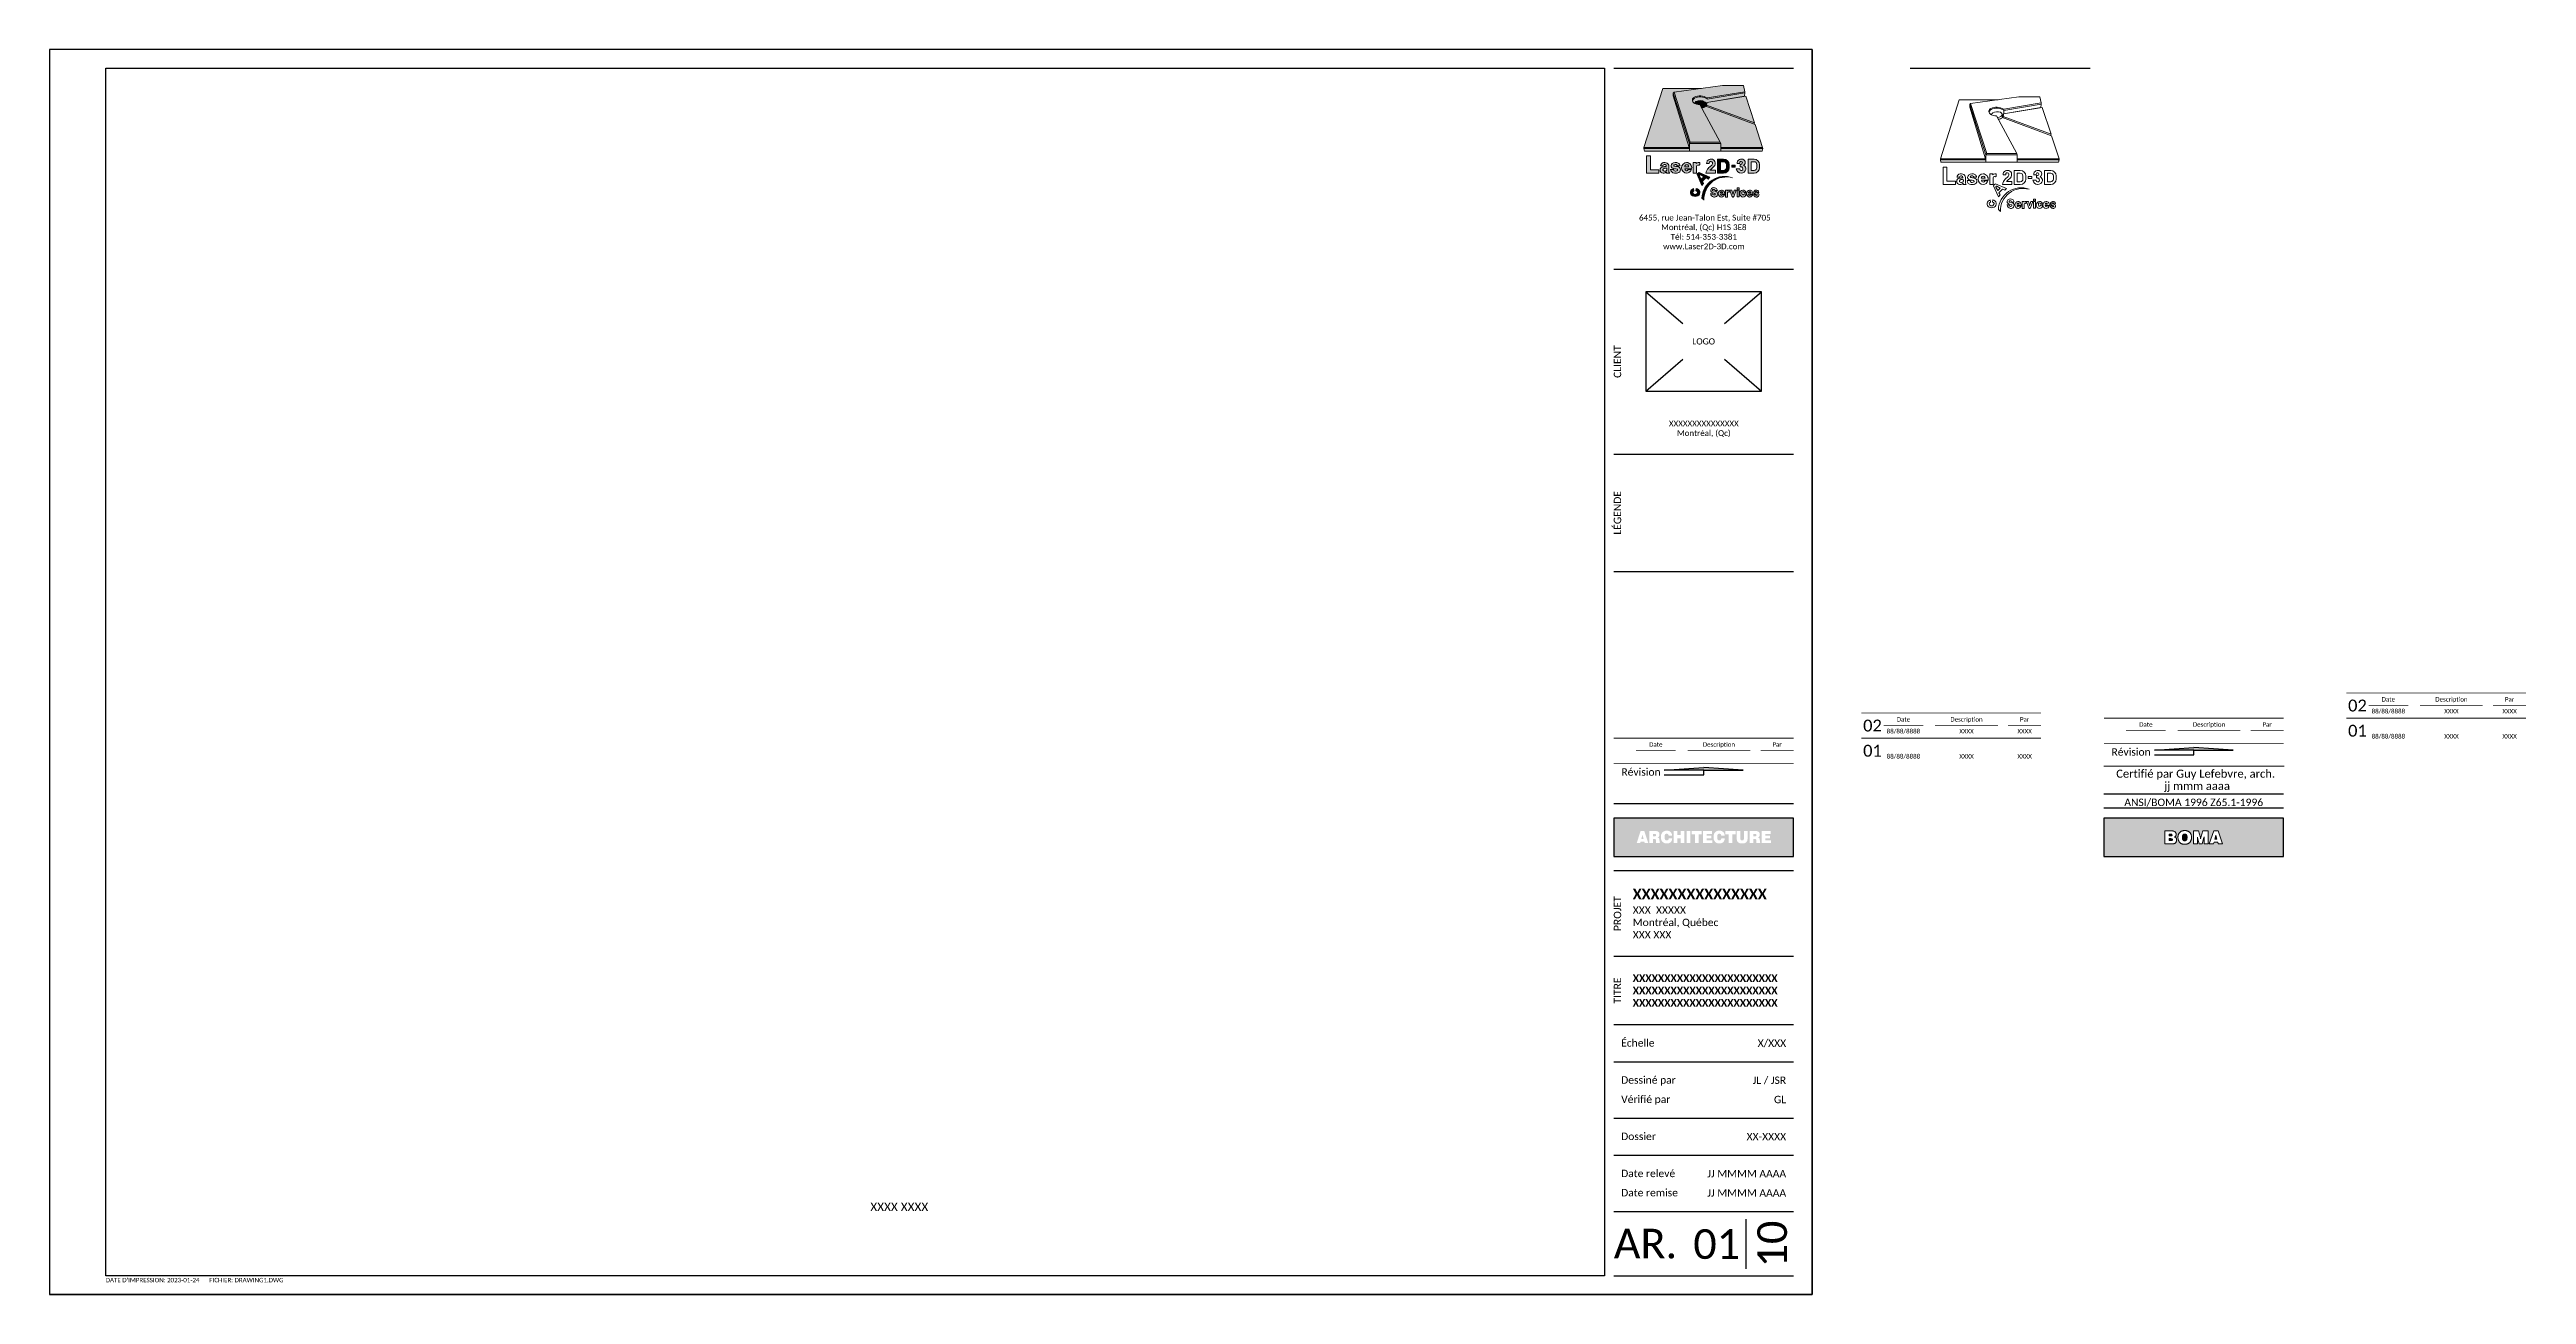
# Paper-space layout 'A1-IMPERIAL' of a CAD drawing. Header units: inches. Extents: x 0 to 46.5, y 0 to 23.4.
import ezdxf
from ezdxf.enums import TextEntityAlignment as Align

# ---------------------------------------------------------------- set-up
doc = ezdxf.new("R2010")
doc.units = ezdxf.units.IN
doc.header["$LTSCALE"] = 25
doc.header["$MEASUREMENT"] = 0
doc.layers.add('CARTOUCHE', color=7, linetype='Continuous')
doc.styles.add('Cartouche', font='calibri.ttf')
doc.styles.get("Standard").update_dxf_attribs({"font": 'stylu.ttf'})

psp = doc.layouts.new('A1-IMPERIAL')

# ---------------------------------------------------------------- texts
at = {"layer": 'CARTOUCHE', "style": 'Cartouche'}
for s, height, p in [('CLIENT', 0.1392, (29.381, 17.524)), ('LÉGENDE', 0.1392, (29.381, 14.683)), ('PROJET', 0.1392, (29.381, 7.154)), ('TITRE', 0.1392, (29.381, 5.71)), ('10', 0.5569, (32.077, 0.947))]:
    psp.add_text(s, height=height, rotation=90, dxfattribs=at).set_placement(p, align=Align.TOP_CENTER)
for s, height, p in [('02', 0.2228, (43.35, 11.063)), ('02', 0.2228, (34.241, 10.687)), ('01', 0.2228, (43.35, 10.59)), ('88/88/8888', 0.0835, (43.931, 10.957)), ('XXXX', 0.0835, (45.116, 10.957)), ('XXXX', 0.0835, (46.208, 10.957)), ('01', 0.2228, (34.241, 10.214)), ('88/88/8888', 0.0835, (34.822, 10.581)), ('XXXX', 0.0835, (36.007, 10.581)), ('XXXX', 0.0835, (37.099, 10.581)), ('88/88/8888', 0.0835, (43.931, 10.485)), ('XXXX', 0.0835, (45.116, 10.485)), ('XXXX', 0.0835, (46.208, 10.485)), ('88/88/8888', 0.0835, (34.822, 10.109)), ('XXXX', 0.0835, (36.007, 10.109)), ('XXXX', 0.0835, (37.099, 10.109))]:
    psp.add_text(s, height=height, dxfattribs=at).set_placement(p, align=Align.MIDDLE_CENTER)
for s, height, p in [('Date', 0.0835, (43.931, 11.221)), ('Description', 0.08354, (45.116, 11.221)), ('Par', 0.0835, (46.208, 11.221)), ('Date', 0.0835, (34.822, 10.845)), ('Description', 0.08354, (36.007, 10.845)), ('Par', 0.0835, (37.099, 10.845)), ('Date', 0.0835, (39.376, 10.749)), ('Description', 0.08354, (40.562, 10.749)), ('Par', 0.0835, (41.654, 10.749)), ('Date', 0.0835, (30.171, 10.373)), ('Description', 0.08354, (31.357, 10.373)), ('Par', 0.0835, (32.449, 10.373))]:
    psp.add_text(s, height=height, dxfattribs=at).set_placement(p, align=Align.TOP_CENTER)
for s, height, p in [('Révision', 0.1392, (39.098, 10.195)), ('Révision', 0.1392, (29.893, 9.819)), ('Certifié par Guy Lefebvre, arch.', 0.15113, (40.311, 9.77)), (' jj mmm aaaa', 0.15113, (40.311, 9.539))]:
    psp.add_text(s, height=height, dxfattribs=at).set_placement(p, align=Align.MIDDLE)
psp.add_text('ANSI/BOMA 1996 Z65.1-1996', height=0.13924, dxfattribs=at).set_placement((40.275, 9.133), align=Align.BOTTOM_CENTER)
for s, height, p in [('Échelle', 0.1392, (29.52, 4.725)), ('Vérifié par', 0.13924, (29.52, 3.667)), ('Dessiné par', 0.13924, (29.52, 4.029)), ('Dossier', 0.1392, (29.52, 2.97)), ('Date relevé', 0.13924, (29.52, 2.274)), ('Date remise', 0.13924, (29.52, 1.912)), ('AR.', 0.5569, (29.381, 0.956))]:
    psp.add_text(s, height=height, dxfattribs=at).set_placement(p, align=Align.MIDDLE_LEFT)
for s, height, p in [('X/XXX', 0.1392, (32.619, 4.721)), ('JL / JSR', 0.1392, (32.619, 4.024)), ('GL', 0.1392, (32.619, 3.662)), ('XX-XXXX', 0.1392, (32.619, 2.966)), ('JJ MMMM AAAA', 0.13924, (32.619, 2.27)), ('JJ MMMM AAAA', 0.13924, (32.619, 1.908)), ('01', 0.5569, (31.755, 0.947))]:
    psp.add_text(s, height=height, dxfattribs=at).set_placement(p, align=Align.MIDDLE_RIGHT)
at = {"layer": 'CARTOUCHE', "linetype": 'Continuous', "ltscale": 25, "style": 'Cartouche'}
psp.add_text('XXXX XXXX', height=0.1594, dxfattribs=at).set_placement((15.961, 1.567), align=Align.CENTER)
at = {"layer": 'CARTOUCHE', "style": 'Cartouche'}
for s, p in [("DATE D'IMPRESSION: 2023-01-24 ", (1.055, 0.228)), ('FICHIER: DRAWING1.DWG ', (3.002, 0.228))]:
    psp.add_text(s, height=0.08354, dxfattribs=at).set_placement(p)
at = {"layer": 'CARTOUCHE', "char_height": 0.10804, "width": 3.54935, "attachment_point": 5}
for s, insert in [('{\\fCalibri|b0|i0|c0|p34; 6455, rue Jean-Talon Est, Suite #705 \\PMontréal, (Qc) H1S 3E8 \\PTél: 514-353-3381\\Pwww.Laser2D-3D.com}', (31.073, 19.957)), ('{\\fCalibri|b0|i0|c0|p34;XXXXXXXXXXXXXXX \\PMontréal, (Qc)}', (31.073, 16.259))]:
    psp.add_mtext(s, dxfattribs=dict(at, insert=insert))
at = {"layer": 'CARTOUCHE', "linetype": 'Continuous', "ltscale": 10, "insert": (29.738, 7.154), "char_height": 0.19756, "width": 2.57137, "attachment_point": 4}
psp.add_mtext('{\\fCalibri|b1|i0|c0|p34;XXXXXXXXXXXXXXX\\P\\fCalibri|b0|i0|c0|p34;\\H0.70478x;XXX  XXXXX\\PMontréal, Québec\\PXXX XXX}', dxfattribs=at)
at = {"layer": 'CARTOUCHE', "linetype": 'Continuous', "ltscale": 10, "insert": (29.738, 5.71), "char_height": 0.13924, "width": 2.77746, "attachment_point": 4, "style": 'Cartouche'}
psp.add_mtext('{\\fCalibri|b1|i0|c0|p34;XXXXXXXXXXXXXXXXXXXXXXX\\PXXXXXXXXXXXXXXXXXXXXXXX\\PXXXXXXXXXXXXXXXXXXXXXXX}', dxfattribs=at)
at = {"layer": 'Defpoints', "style": 'Cartouche'}
psp.add_text('LOGO', height=0.1153, dxfattribs=at).set_placement((31.07, 17.903), align=Align.MIDDLE_CENTER)

# ---------------------------------------------------------------- blocks, each defined once
blk = doc.blocks.new('GEN-LOGO-COULEUR')
at = {"true_color": 0x00007f}
h = blk.add_hatch(color=176, dxfattribs=at)
h.paths.add_polyline_path([(0.256, -0.18), (0.254, -0.116), (0.273, -0.093), (0.932, 0), (0, 0), (-0.447, -1.412), (0.631, -1.412)])
edge = h.paths.add_edge_path()
edge.add_line((2.198, -0.822), (1.988, -0.183))
edge.add_line((1.988, -0.183), (1.059, -0.336))
edge.add_arc((0.963, -0.356), 0.098, -26.36826, 11.77005, ccw=False)
edge.add_line((1.051, -0.4), (2.198, -0.822))
edge = h.paths.add_edge_path()
edge.add_arc((0.904, -0.254), 0.215, 277.88571, 305.99941, ccw=False)
edge.add_line((0.933, -0.467), (1.379, -1.287))
edge.add_line((1.379, -1.287), (1.39, -1.321))
edge.add_line((1.39, -1.321), (1.39, -1.389))
edge.add_line((1.39, -1.389), (1.39, -1.412))
edge.add_line((1.39, -1.412), (2.391, -1.412))
edge.add_line((2.391, -1.412), (2.211, -0.863))
edge.add_line((2.211, -0.863), (1.03, -0.428))
h.paths.add_polyline_path([(1.39, -1.439), (1.39, -1.498), (2.377, -1.498), (2.393, -1.439)])
h.paths.add_polyline_path([(0.64, -1.498), (0.64, -1.439), (-0.451, -1.439), (-0.437, -1.498)])
at = {"true_color": 0xc0c0c0}
for points in [[(0.273, -0.093), (0.66, -1.287), (1.379, -1.287), (0.889, -0.383, -0.17158), (0.739, -0.339, -0.571505), (0.756, -0.21, -0.241973), (1.064, -0.227), (1.962, -0.079), (1.93, 0.071), (1.429, 0.071)], [(1.39, -1.321), (0.64, -1.321), (0.64, -1.498), (1.39, -1.498)]]:
    blk.add_hatch(color=9, dxfattribs=at).paths.add_polyline_path(points)
at = {"true_color": 0x5b5b5b}
blk.add_hatch(color=251, dxfattribs=at).paths.add_polyline_path([(0.273, -0.093), (0.254, -0.116), (0.64, -1.321), (0.66, -1.287)])
at = {"true_color": 0x898989}
blk.add_hatch(color=252, dxfattribs=at).paths.add_polyline_path([(0.254, -0.116), (0.256, -0.18), (0.631, -1.412), (0.64, -1.439), (0.64, -1.321)])
at = {"true_color": 0x808080}
h = blk.add_hatch(color=8, dxfattribs=at)
h.paths.add_polyline_path([(1.064, -0.254), (1.064, -0.227, 0.241973), (0.756, -0.21, 0.407321), (0.715, -0.307, -0.274636), (0.761, -0.233, -0.252213)])
h.paths.add_polyline_path([(1.962, -0.106), (1.962, -0.079), (1.064, -0.227), (1.064, -0.254)])
at = {"true_color": 0x000000}
h = blk.add_hatch(color=18, dxfattribs=at)
h.dxf.hatch_style = 1
edge = h.paths.add_edge_path()
edge.add_line((1.954, -0.189), (1.962, -0.106))
edge.add_line((1.962, -0.106), (1.064, -0.254))
edge.add_arc((0.893, -0.525), 0.321, 57.66635, 114.28836)
edge.add_arc((0.801, -0.309), 0.0855, 117.83539, 179.2629)
edge.add_arc((0.786, -0.28), 0.0757, 201.25434, 231.59856)
edge.add_arc((0.875, -0.148), 0.235, 234.50764, 244.57681)
edge.add_arc((0.82, -0.356), 0.0457, 121.58216, 185.73639, ccw=False)
edge.add_arc((0.897, -0.494), 0.204, 55.28494, 119.66299, ccw=False)
edge.add_arc((0.992, -0.358), 0.0387, -1.00628, 56.17243, ccw=False)
edge.add_line((1.03, -0.359), (1.03, -0.428))
edge.add_line((1.03, -0.428), (1.051, -0.436))
edge.add_line((1.051, -0.436), (1.051, -0.4))
edge.add_arc((0.963, -0.356), 0.098, 333.63174, 371.77005)
edge.add_line((1.059, -0.336), (1.954, -0.189))
at = {"true_color": 0xa50000}
blk.add_hatch(color=14, dxfattribs=at).paths.add_polyline_path([(0.889, -0.383), (0.914, -0.43, 0.25372), (1.024, -0.38, 0.141097), (1.03, -0.359), (1.03, -0.358, 0.245467), (1.013, -0.326, 0.288531), (0.796, -0.317, 0.287474), (0.774, -0.36, 0.126661)])
at = {"true_color": 0x260009}
blk.add_hatch(color=18, dxfattribs=at).paths.add_polyline_path([(0.915, -0.43), (0.935, -0.467, 0.120981), (1.03, -0.428), (1.03, -0.358, -0.150064), (1.024, -0.38, -0.251206)])
at = {"true_color": 0x090026}
blk.add_hatch(color=178, dxfattribs=at).paths.add_polyline_path([(1.051, -0.4), (1.051, -0.436), (2.186, -0.854), (2.198, -0.822)])
at = {"true_color": 0x001f7f}
h = blk.add_hatch(color=166, dxfattribs=at)
h.paths.add_polyline_path([(0.64, -1.439), (0.631, -1.412), (-0.447, -1.412), (-0.451, -1.439)])
h.paths.add_polyline_path([(1.39, -1.412), (1.39, -1.439), (2.393, -1.439), (2.391, -1.412)])
at = {"true_color": 0x00007f}
h = blk.add_hatch(color=176, dxfattribs=at)
h.paths.add_polyline_path([(-0.294, -1.613), (-0.384, -1.613), (-0.384, -2.028), (-0.094, -2.028), (-0.094, -1.95), (-0.294, -1.95)])
h.paths.add_polyline_path([(0.021, -1.774, 0.365578), (-0.051, -1.855), (0.004, -1.855, -0.28064), (0.029, -1.825, -0.329421), (0.08, -1.839, -0.237376), (0.086, -1.872), (0.045, -1.872, 0.026251), (0.003, -1.876, 0.38424), (-0.062, -1.952, 0.410926), (0.008, -2.028), (0.034, -2.028, 0.21739), (0.087, -1.999, -0.69494), (0.095, -2.003), (0.095, -2.028), (0.169, -2.028), (0.147, -1.994), (0.147, -1.864, 0.15608), (0.132, -1.815, 0.295776)])
h.paths.add_polyline_path([(0.098, -1.925), (0.098, -1.949, -0.205536), (0.091, -1.963, -0.304326), (0.019, -1.975, -0.535997), (0.012, -1.929, -0.154849), (0.077, -1.905, -0.428032)], flags=16)
h.paths.add_polyline_path([(0.275, -1.826, -0.408136), (0.355, -1.854), (0.416, -1.854, 0.235945), (0.374, -1.787, 0.275198), (0.225, -1.8, 0.380703), (0.207, -1.88, 0.276054), (0.285, -1.923, -0.064501), (0.342, -1.931, -0.510338), (0.352, -1.963, -0.194304), (0.308, -1.979, -0.007133), (0.296, -1.978, -0.402528), (0.262, -1.937), (0.19, -1.937, 0.379841), (0.281, -2.028), (0.325, -2.028, 0.045907), (0.361, -2.023, 0.356549), (0.425, -1.946, 0.373027), (0.355, -1.872, 0.014653), (0.277, -1.861, -0.683472)])
h.paths.add_polyline_path([(0.573, -1.771, 0.938204), (0.573, -2.028, 0.307766), (0.688, -1.939), (0.613, -1.939, -0.907018), (0.533, -1.93, -0.406657), (0.54, -1.922), (0.692, -1.922, 0.44711)])
h.paths.add_polyline_path([(0.621, -1.876), (0.528, -1.876, -1.104147)], flags=16)
h.paths.add_polyline_path([(0.8, -1.798), (0.8, -1.773), (0.729, -1.773), (0.729, -2.028), (0.808, -2.028), (0.808, -1.864, -0.41156), (0.843, -1.836, -0.083116), (0.855, -1.839, 0.538302), (0.887, -1.818), (0.887, -1.773), (0.851, -1.773, 0.205073)])
at = {"true_color": 0xb7b7b7}
blk.add_hatch(color=9, dxfattribs=at).paths.add_polyline_path([(1.379, -1.287), (0.66, -1.287), (0.64, -1.321), (1.39, -1.321)])
at = {"true_color": 0x00007f}
h = blk.add_hatch(color=176, dxfattribs=at)
h.paths.add_polyline_path([(1.227, -1.867, 0.267124), (1.249, -1.75, 0.559662), (1.066, -1.734), (1.062, -1.743, 0.112958), (1.051, -1.797), (1.113, -1.797, -0.12236), (1.118, -1.768, -0.656846), (1.19, -1.775, -0.29213), (1.174, -1.833), (1.098, -1.904, 0.179787), (1.033, -2.028), (1.26, -2.028), (1.26, -1.958), (1.131, -1.958, -0.021161), (1.14, -1.95), (1.157, -1.934)])
h.paths.add_polyline_path([(1.914, -1.945, 0.567596), (1.871, -1.874), (1.85, -1.874), (1.85, -1.817), (1.866, -1.817, 0.482876), (1.906, -1.774, 0.777038), (1.848, -1.767, 0.123066), (1.843, -1.797), (1.781, -1.797, -0.112958), (1.791, -1.743), (1.796, -1.734, -0.587804), (1.971, -1.75, -0.359602), (1.94, -1.835, 0.245967), (1.937, -1.841, 0.274688), (1.941, -1.848, -0.329609), (1.992, -1.938, -0.366771), (1.877, -2.028, -0.379475), (1.762, -1.921), (1.846, -1.921), (1.846, -1.93, 0.837161), (1.914, -1.945, 0.000351), (1.914, -1.945, -0.009373)])
h.paths.add_polyline_path([(2.187, -1.691), (2.042, -1.691), (2.042, -2.028), (2.187, -2.028, 0.414214), (2.32, -1.896), (2.32, -1.823, 0.414214)])
h.paths.add_polyline_path([(2.113, -1.754), (2.187, -1.754, -0.400062), (2.252, -1.823), (2.252, -1.896, -0.402051), (2.187, -1.964), (2.113, -1.964)], flags=16)
at = {"true_color": 0xa50000}
h = blk.add_hatch(color=14, dxfattribs=at)
h.paths.add_polyline_path([(1.315, -1.691), (1.315, -2.028), (1.459, -2.028, 0.414214), (1.592, -1.896), (1.592, -1.823, 0.414214), (1.459, -1.691)])
h.paths.add_polyline_path([(1.459, -1.754, -0.400062), (1.524, -1.823), (1.524, -1.896, -0.402051), (1.459, -1.964), (1.385, -1.964), (1.385, -1.754)], flags=16)
h = blk.add_hatch(color=14, dxfattribs=at)
h.paths.add_polyline_path([(0.826, -2.048, 0.307673), (0.824, -2.062), (0.938, -2.32), (0.979, -2.278), (0.95, -2.223), (1.032, -2.139), (1.088, -2.168), (1.129, -2.126), (0.869, -2.016, 0.307673), (0.855, -2.019)])
h.paths.add_polyline_path([(0.899, -2.071), (0.983, -2.114), (0.924, -2.174), (0.879, -2.091, -0.328067), (0.881, -2.077), (0.885, -2.073, -0.328067)], flags=16)
h.paths.add_polyline_path([(0.745, -2.45), (0.738, -2.399, 0.698034), (0.714, -2.571, 0.186848), (0.838, -2.571, 0.751714), (0.802, -2.397), (0.796, -2.449, -0.741199), (0.817, -2.523, -0.339743), (0.736, -2.523, -0.618461)])
at = {"true_color": 0x00007f}
blk.add_hatch(color=176, dxfattribs=at).paths.add_polyline_path([(0.938, -2.628), (0.985, -2.67, -0.510773), (1.674, -2.142, 0.513603)])
blk.add_hatch(color=174).paths.add_polyline_path([(1.737, -1.885), (1.737, -1.84), (1.652, -1.84), (1.652, -1.885)])
at = {"true_color": 0xa50000}
h = blk.add_hatch(color=14, dxfattribs=at)
h.paths.add_polyline_path([(1.259, -2.462), (1.203, -2.45, -0.647598), (1.202, -2.421, -0.48423), (1.258, -2.446), (1.308, -2.446, 0.258298), (1.274, -2.387, 0.329817), (1.167, -2.397, 0.583673), (1.197, -2.499), (1.248, -2.515, -0.628417), (1.253, -2.544, -0.313993), (1.203, -2.541, -0.23375), (1.194, -2.519), (1.143, -2.519, 0.337286), (1.226, -2.599), (1.239, -2.599, 0.050292), (1.264, -2.596, 0.30294), (1.317, -2.528, 0.378728)])
h.paths.add_polyline_path([(1.484, -2.532, 0.450111), (1.408, -2.434, 0.938868), (1.408, -2.599, 0.312114), (1.481, -2.541), (1.432, -2.541, -0.920479), (1.383, -2.535, -0.406657), (1.387, -2.532)])
h.paths.add_polyline_path([(1.38, -2.501, -1.072664), (1.437, -2.501)], flags=16)
h.paths.add_polyline_path([(1.502, -2.599), (1.554, -2.599), (1.554, -2.493, -0.411006), (1.575, -2.476, -0.083215), (1.583, -2.478, 0.538302), (1.604, -2.464), (1.604, -2.434), (1.581, -2.434, 0.192223), (1.549, -2.448), (1.549, -2.434), (1.502, -2.434)])
h.paths.add_polyline_path([(1.656, -2.434), (1.609, -2.434), (1.609, -2.44), (1.663, -2.591, 0.316501), (1.675, -2.599), (1.691, -2.599, 0.316501), (1.702, -2.591), (1.759, -2.434), (1.709, -2.434), (1.686, -2.529, -0.34643), (1.684, -2.531), (1.682, -2.531, -0.34643), (1.68, -2.529)])
h.paths.add_polyline_path([(1.827, -2.377), (1.78, -2.377), (1.78, -2.423), (1.827, -2.423)])
h.paths.add_polyline_path([(1.827, -2.436), (1.78, -2.436), (1.78, -2.596), (1.827, -2.596)])
h.paths.add_polyline_path([(1.945, -2.492), (1.991, -2.492, 0.402517), (1.918, -2.434, 0.921484), (1.92, -2.599, 0.390984), (1.994, -2.525), (1.948, -2.525, -0.712726), (1.902, -2.54, -0.212493), (1.896, -2.485, -0.795771)])
h.paths.add_polyline_path([(2.081, -2.599, 0.312114), (2.155, -2.541), (2.105, -2.541, -0.920479), (2.056, -2.535, -0.406657), (2.06, -2.532), (2.157, -2.532, 0.450111), (2.081, -2.434, 0.938868)])
h.paths.add_polyline_path([(2.11, -2.501), (2.053, -2.501, -1.072664)], flags=16)
h.paths.add_polyline_path([(2.262, -2.488), (2.299, -2.488, 0.26182), (2.275, -2.443, 0.329936), (2.196, -2.451, 0.58367), (2.218, -2.526), (2.255, -2.538, -0.62808), (2.258, -2.557, -0.313636), (2.223, -2.556, -0.243363), (2.217, -2.539), (2.178, -2.539, 0.340599), (2.239, -2.599), (2.249, -2.599, 0.05041), (2.268, -2.597, 0.303219), (2.306, -2.546, 0.378676), (2.263, -2.498), (2.223, -2.489, -0.645801), (2.223, -2.469, -0.490259)])
at = {"lineweight": 15}
for p, q in [((0, 0), (-0.447, -1.412)), ((0, 0), (0.932, 0)), ((0.273, -0.093), (1.429, 0.071)), ((1.429, 0.071), (1.93, 0.071)), ((1.93, 0.071), (1.962, -0.079)), ((0.253, -0.18), (0.254, -0.116)), ((0.253, -0.18), (0.631, -1.412)), ((0.254, -0.116), (0.273, -0.093)), ((0.254, -0.116), (0.64, -1.321)), ((0.66, -1.287), (0.273, -0.093)), ((0.889, -0.383), (1.379, -1.287)), ((1.03, -0.358), (1.03, -0.428)), ((1.03, -0.359), (1.03, -0.428)), ((1.03, -0.428), (2.211, -0.863)), ((1.03, -0.428), (1.051, -0.436)), ((1.051, -0.4), (2.198, -0.822)), ((1.051, -0.4), (1.051, -0.436)), ((1.051, -0.436), (1.051, -0.4)), ((1.059, -0.336), (1.988, -0.183)), ((1.059, -0.336), (1.954, -0.189)), ((1.962, -0.079), (1.064, -0.227)), ((1.064, -0.254), (1.962, -0.106)), ((1.962, -0.106), (1.064, -0.254)), ((1.064, -0.227), (1.064, -0.254)), ((1.954, -0.189), (1.962, -0.106)), ((1.962, -0.079), (1.962, -0.106)), ((2.198, -0.822), (1.988, -0.183)), ((2.198, -0.822), (2.186, -0.854)), ((2.391, -1.412), (2.211, -0.863)), ((-0.451, -1.439), (-0.447, -1.412)), ((-0.451, -1.439), (0.64, -1.439)), ((-0.451, -1.439), (-0.437, -1.498)), ((-0.447, -1.412), (0.631, -1.412)), ((-0.437, -1.498), (2.377, -1.498)), ((-0.294, -1.613), (-0.384, -1.613)), ((-0.384, -1.613), (-0.384, -2.028)), ((-0.294, -1.95), (-0.294, -1.613)), ((0.631, -1.412), (0.64, -1.439)), ((0.66, -1.287), (0.64, -1.321)), ((0.64, -1.321), (1.39, -1.321)), ((0.64, -1.321), (0.64, -1.498)), ((0.64, -1.321), (1.39, -1.321)), ((1.379, -1.287), (0.66, -1.287)), ((0.8, -1.773), (0.729, -1.773)), ((0.729, -1.773), (0.729, -2.028)), ((0.8, -1.798), (0.8, -1.773)), ((0.887, -1.773), (0.851, -1.773)), ((0.887, -1.818), (0.887, -1.773)), ((1.066, -1.734), (1.062, -1.743)), ((1.315, -2.028), (1.315, -1.691)), ((1.315, -1.691), (1.459, -1.691)), ((1.379, -1.287), (1.39, -1.321)), ((1.385, -1.754), (1.459, -1.754)), ((1.385, -1.964), (1.385, -1.754)), ((1.39, -1.321), (1.39, -1.389)), ((1.39, -1.389), (1.39, -1.498)), ((1.39, -1.412), (2.391, -1.412)), ((1.39, -1.439), (2.393, -1.439)), ((1.791, -1.743), (1.796, -1.734)), ((2.042, -2.028), (2.042, -1.691)), ((2.042, -1.691), (2.187, -1.691)), ((2.113, -1.754), (2.113, -1.964)), ((2.187, -1.754), (2.113, -1.754)), ((2.393, -1.439), (2.377, -1.498)), ((2.391, -1.412), (2.393, -1.439)), ((-0.384, -2.028), (-0.094, -2.028)), ((-0.094, -1.95), (-0.294, -1.95)), ((-0.094, -2.028), (-0.094, -1.95)), ((-0.051, -1.855), (0.004, -1.855)), ((0.008, -2.028), (0.034, -2.028)), ((0.086, -1.872), (0.045, -1.872)), ((0.095, -2.003), (0.095, -2.028)), ((0.095, -2.028), (0.169, -2.028)), ((0.098, -1.925), (0.098, -1.949)), ((0.098, -1.925), (0.098, -1.925)), ((0.147, -1.994), (0.147, -1.864)), ((0.169, -2.028), (0.147, -1.994)), ((0.262, -1.937), (0.19, -1.937)), ((0.281, -2.028), (0.325, -2.028)), ((0.355, -1.854), (0.416, -1.854)), ((0.528, -1.876), (0.621, -1.876)), ((0.54, -1.922), (0.692, -1.922)), ((0.688, -1.939), (0.613, -1.939)), ((0.729, -2.028), (0.808, -2.028)), ((0.808, -2.028), (0.808, -1.864)), ((0.938, -2.32), (0.824, -2.062)), ((0.826, -2.048), (0.855, -2.019)), ((0.869, -2.016), (1.129, -2.126)), ((0.924, -2.174), (0.879, -2.091)), ((0.881, -2.077), (0.885, -2.073)), ((0.899, -2.071), (0.983, -2.114)), ((0.983, -2.114), (0.924, -2.174)), ((0.979, -2.278), (0.938, -2.32)), ((1.032, -2.139), (0.95, -2.223)), ((0.95, -2.223), (0.979, -2.278)), ((1.088, -2.168), (1.032, -2.139)), ((1.033, -2.028), (1.26, -2.028)), ((1.051, -1.797), (1.113, -1.797)), ((1.129, -2.126), (1.088, -2.168)), ((1.174, -1.833), (1.098, -1.904)), ((1.26, -1.958), (1.131, -1.958)), ((1.14, -1.95), (1.157, -1.934)), ((1.157, -1.934), (1.227, -1.867)), ((1.26, -2.028), (1.26, -1.958)), ((1.459, -2.028), (1.315, -2.028)), ((1.459, -1.964), (1.385, -1.964)), ((1.524, -1.823), (1.524, -1.896)), ((1.592, -1.823), (1.592, -1.896)), ((1.652, -1.84), (1.652, -1.885)), ((1.737, -1.84), (1.652, -1.84)), ((1.737, -1.84), (1.652, -1.84)), ((1.652, -1.84), (1.652, -1.885)), ((1.652, -1.885), (1.737, -1.885)), ((1.652, -1.885), (1.737, -1.885)), ((1.737, -1.885), (1.737, -1.84)), ((1.737, -1.885), (1.737, -1.84)), ((1.737, -1.885), (1.737, -1.885)), ((1.762, -1.921), (1.846, -1.921)), ((1.843, -1.797), (1.781, -1.797)), ((1.846, -1.921), (1.846, -1.93)), ((1.85, -1.874), (1.85, -1.817)), ((1.85, -1.817), (1.866, -1.817)), ((1.871, -1.874), (1.85, -1.874)), ((2.187, -2.028), (2.042, -2.028)), ((2.113, -1.964), (2.187, -1.964)), ((2.252, -1.896), (2.252, -1.823)), ((2.32, -1.823), (2.32, -1.896)), ((0.738, -2.399), (0.745, -2.45)), ((0.796, -2.449), (0.802, -2.397)), ((0.938, -2.628), (0.985, -2.67)), ((1.194, -2.519), (1.143, -2.519)), ((1.197, -2.499), (1.248, -2.515)), ((1.259, -2.462), (1.203, -2.45)), ((1.226, -2.599), (1.239, -2.599)), ((1.258, -2.446), (1.308, -2.446)), ((1.38, -2.501), (1.437, -2.501)), ((1.387, -2.532), (1.484, -2.532)), ((1.481, -2.541), (1.432, -2.541)), ((1.549, -2.434), (1.502, -2.434)), ((1.502, -2.434), (1.502, -2.599)), ((1.502, -2.599), (1.554, -2.599)), ((1.549, -2.448), (1.549, -2.434)), ((1.554, -2.599), (1.554, -2.493)), ((1.604, -2.434), (1.581, -2.434)), ((1.604, -2.464), (1.604, -2.434)), ((1.656, -2.434), (1.609, -2.434)), ((1.609, -2.44), (1.609, -2.434)), ((1.609, -2.44), (1.663, -2.591)), ((1.68, -2.529), (1.656, -2.434)), ((1.675, -2.599), (1.691, -2.599)), ((1.684, -2.531), (1.682, -2.531)), ((1.709, -2.434), (1.686, -2.529)), ((1.702, -2.591), (1.759, -2.434)), ((1.759, -2.434), (1.709, -2.434)), ((1.78, -2.377), (1.827, -2.377)), ((1.78, -2.423), (1.78, -2.377)), ((1.827, -2.423), (1.78, -2.423)), ((1.78, -2.436), (1.827, -2.436)), ((1.78, -2.596), (1.78, -2.436)), ((1.827, -2.596), (1.78, -2.596)), ((1.827, -2.377), (1.827, -2.423)), ((1.827, -2.436), (1.827, -2.596)), ((1.991, -2.492), (1.945, -2.492)), ((1.948, -2.525), (1.994, -2.525)), ((2.053, -2.501), (2.11, -2.501)), ((2.06, -2.532), (2.157, -2.532)), ((2.155, -2.541), (2.105, -2.541)), ((2.217, -2.539), (2.178, -2.539)), ((2.218, -2.526), (2.255, -2.538)), ((2.263, -2.498), (2.223, -2.489)), ((2.239, -2.599), (2.249, -2.599)), ((2.262, -2.488), (2.299, -2.488))]:
    blk.add_line(p, q, dxfattribs=at)
at = {"color": 7, "lineweight": 15}
for p, q in [((-0.384, -2.028), (-0.384, -1.613)), ((-0.384, -1.613), (-0.294, -1.613)), ((-0.294, -1.613), (-0.294, -1.95)), ((0.416, -1.854), (0.355, -1.854))]:
    blk.add_line(p, q, dxfattribs=at)
at = {"lineweight": 15}
for centre, radius, start, end in [((0.786, -0.28), 0.0757, 112.60587, 231.59856), ((0.801, -0.309), 0.0855, 117.83539, 179.2629), ((0.801, -0.309), 0.0855, 117.83539, 179.2629), ((0.786, -0.28), 0.0757, 201.25434, 231.59856), ((0.875, -0.148), 0.235, 234.50764, 273.4517), ((0.875, -0.148), 0.235, 234.50764, 244.57681), ((0.894, -0.518), 0.337, 59.74244, 114.23178), ((0.894, -0.518), 0.337, 114.15275, 114.23178), ((0.893, -0.525), 0.321, 57.66635, 114.28836), ((0.893, -0.525), 0.321, 57.66635, 114.28836), ((0.82, -0.356), 0.0457, 121.58216, 185.73639), ((0.82, -0.356), 0.0457, 121.58216, 185.73639), ((0.897, -0.494), 0.204, 55.28494, 119.66299), ((0.897, -0.494), 0.204, 55.28494, 119.66299), ((0.923, -0.303), 0.127, 265.88173, 322.82835), ((0.904, -0.254), 0.215, 277.88571, 305.99941), ((0.992, -0.358), 0.0387, 326.86876, 56.17243), ((0.992, -0.358), 0.0387, 358.99372, 56.17243), ((0.963, -0.356), 0.098, 333.63174, 11.77005), ((0.963, -0.356), 0.098, 333.63174, 11.77005), ((0.033, -1.857), 0.0841, 98.65133, 178.97653), ((0.045, -1.88), 0.109, 36.73638, 102.6442), ((0.311, -1.919), 0.146, 64.32428, 125.87147), ((0.582, -1.9), 0.129, 93.65228, 266.34772), ((0.565, -1.9), 0.129, 349.98813, 86.34772), ((0.855, -1.845), 0.0724, 92.75569, 139.1123), ((1.175, -1.792), 0.123, 156.52621, 182.30506), ((1.153, -1.798), 0.108, 26.62656, 143.56289), ((1.175, -1.792), 0.0619, 156.6909, 184.59494), ((1.152, -1.787), 0.0397, 17.49488, 150.68984), ((1.137, -1.791), 0.0561, 311.70205, 16.84079), ((1.136, -1.79), 0.12, 319.5436, 19.36705), ((1.459, -1.823), 0.132, 0, 90), ((1.455, -1.822), 0.0684, 359.4652, 86.68317), ((1.904, -1.792), 0.123, 156.52621, 182.30506), ((1.879, -1.791), 0.101, 23.99379, 145.78252), ((1.904, -1.792), 0.0619, 156.53138, 184.59494), ((1.876, -1.778), 0.0304, 7.4097, 158.80396), ((1.869, -1.78), 0.0372, 265.03536, 8.13442), ((1.904, -1.774), 0.0712, 300.38551, 19.50021), ((2.187, -1.823), 0.132, 0, 90), ((2.183, -1.822), 0.0684, 359.4652, 86.68317), ((0.013, -1.95), 0.0744, 97.75793, 181.83311), ((0.012, -1.955), 0.0735, 177.89375, 267.24991), ((0.061, -2.277), 0.405, 92.22517, 98.23997), ((0.031, -1.95), 0.0282, 132.12554, 244.8902), ((0.042, -1.861), 0.0382, 109.28443, 171.98934), ((0.082, -2.019), 0.114, 92.68989, 127.89893), ((0.046, -1.915), 0.0661, 245.84157, 313.54695), ((0.045, -1.866), 0.0446, 37.8505, 110.78248), ((0.028, -1.956), 0.0722, 274.72216, 323.78099), ((0.078, -1.925), 0.02, 0, 92.68989), ((0.05, -1.861), 0.0376, 342.45344, 35.86742), ((0.09, -2.003), 0.00499, 355.69527, 134.88318), ((0.078, -1.949), 0.02, 313.54168, 360), ((0.063, -1.863), 0.0842, 359.36877, 34.85331), ((0.287, -1.931), 0.0976, 183.18518, 266.38046), ((0.261, -1.851), 0.0618, 125.62813, 208.99602), ((0.282, -1.836), 0.0872, 210.50158, 272.23103), ((0.301, -1.94), 0.0388, 174.95161, 262.65631), ((0.283, -1.843), 0.0189, 115.1047, 252.51077), ((0.301, -1.881), 0.0609, 26.57677, 115.38535), ((0.139, -3.202), 1.347, 80.74816, 84.10625), ((0.285, -2.148), 0.224, 75.17867, 89.94075), ((0.325, -1.554), 0.426, 266.07155, 267.70621), ((0.31, -1.916), 0.0635, 268.05283, 312.03593), ((0.315, -1.829), 0.199, 272.8826, 283.39631), ((0.336, -1.95), 0.0207, 323.11421, 71.26196), ((0.347, -1.949), 0.0776, 2.14709, 83.97461), ((0.346, -1.946), 0.0788, 281.52008, 0.01468), ((0.328, -1.862), 0.0884, 5.36515, 58.46859), ((0.575, -1.872), 0.0467, 354.33277, 185.66723), ((0.54, -1.93), 0.0075, 90, 178.51783), ((0.573, -1.931), 0.0407, 178.51783, 347.35222), ((0.565, -1.9), 0.129, 273.65228, 342.07854), ((0.84, -1.867), 0.0315, 84.62157, 174.10193), ((0.835, -2.057), 0.0125, 135.44793, 203.8548), ((0.84, -1.875), 0.0395, 66.82526, 85.83037), ((0.864, -1.818), 0.0225, 246.82526, 0), ((0.864, -2.027), 0.0125, 67.04107, 135.44793), ((0.89, -2.085), 0.0125, 135.44793, 208.09982), ((0.894, -2.082), 0.0125, 62.79605, 135.44793), ((1.48, -2.649), 0.543, 69.08881, 177.82943), ((1.521, -2.655), 0.536, 73.41712, 181.64395), ((1.233, -2.054), 0.201, 132.04478, 172.81334), ((1.233, -2.054), 0.14, 132.02744, 136.87649), ((1.459, -1.896), 0.132, 270, 0), ((1.456, -1.897), 0.0678, 272.85361, 0.46416), ((1.88, -1.91), 0.119, 185.59041, 268.71242), ((1.881, -1.931), 0.0357, 177.75938, 337.3313), ((1.872, -1.922), 0.0484, 332.37246, 90.68882), ((1.881, -1.916), 0.113, 268.15797, 348.72416), ((1.917, -1.946), 0.0025, 151.24293, 157.3313), ((1.944, -1.842), 0.0075, 120.38551, 175.65965), ((1.944, -1.841), 0.0075, 184.34033, 245.7789), ((1.905, -1.927), 0.0869, 352.80809, 65.7789), ((2.187, -1.896), 0.132, 270, 0), ((2.184, -1.897), 0.0678, 272.85361, 0.46416), ((0.758, -2.489), 0.0923, 102.47358, 242.13905), ((0.776, -2.412), 0.171, 248.83289, 291.16711), ((0.759, -2.489), 0.0415, 109.25277, 236.19339), ((0.776, -2.47), 0.0667, 232.49465, 307.5539), ((0.795, -2.489), 0.0402, 302.45807, 88.64127), ((0.795, -2.489), 0.0923, 297.86095, 85.59181), ((1.237, -2.504), 0.0953, 188.68733, 263.24136), ((1.211, -2.439), 0.0612, 135.88841, 256.97229), ((1.228, -2.464), 0.0906, 58.82613, 131.8399), ((1.209, -2.435), 0.016, 116.01206, 247.72013), ((1.222, -2.521), 0.0277, 175.84682, 228.47353), ((1.22, -2.456), 0.0391, 13.33118, 116.68173), ((1.229, -2.507), 0.0432, 232.71471, 302.44237), ((1.237, -2.472), 0.127, 271.03867, 282.55494), ((1.243, -2.53), 0.0163, 304.89329, 72.23913), ((1.25, -2.527), 0.0662, 359.74813, 82.72039), ((1.239, -2.523), 0.0774, 288.93338, 356.34807), ((1.237, -2.447), 0.0706, 0.12881, 58.06008), ((1.413, -2.516), 0.0827, 93.61183, 266.38817), ((1.408, -2.499), 0.0287, 355.98429, 184.01571), ((1.387, -2.535), 0.00384, 90, 178.51783), ((1.408, -2.536), 0.0249, 178.51783, 349.03352), ((1.402, -2.516), 0.0827, 349.45605, 86.38817), ((1.402, -2.516), 0.0827, 273.61183, 342.94742), ((1.583, -2.481), 0.0472, 92.72919, 136.25266), ((1.573, -2.495), 0.0192, 84.59327, 173.96504), ((1.573, -2.5), 0.0243, 66.82526, 85.85285), ((1.589, -2.464), 0.0153, 246.82526, 0), ((1.675, -2.586), 0.0125, 199.74939, 270), ((1.682, -2.529), 0.0025, 193.5695, 270), ((1.684, -2.529), 0.0025, 270, 346.4305), ((1.691, -2.586), 0.0125, 270, 340.25061), ((1.926, -2.516), 0.0828, 95.37638, 266.01672), ((1.961, -2.506), 0.0677, 161.55983, 209.54595), ((1.92, -2.494), 0.025, 4.6468, 158.69377), ((1.922, -2.525), 0.0256, 216.49303, 358.40693), ((1.924, -2.501), 0.0671, 7.43162, 95.13409), ((1.917, -2.522), 0.077, 272.12902, 357.54778), ((1.98, -2.596), 0.0696, 73.54329, 73.82093), ((2.086, -2.516), 0.0827, 93.61183, 266.38817), ((2.082, -2.499), 0.0287, 355.98429, 184.01571), ((2.06, -2.535), 0.00384, 90, 178.51783), ((2.081, -2.536), 0.0249, 178.51783, 349.03352), ((2.076, -2.516), 0.0827, 349.45605, 86.38817), ((2.076, -2.516), 0.0827, 273.61183, 342.94742), ((2.247, -2.529), 0.07, 188.0391, 263.27434), ((2.228, -2.482), 0.0452, 135.85786, 256.94117), ((2.24, -2.5), 0.0666, 58.82222, 131.86058), ((2.227, -2.479), 0.0109, 115.99143, 247.40905), ((2.236, -2.541), 0.0195, 173.68839, 228.39956), ((2.235, -2.494), 0.0278, 12.22279, 116.69003), ((2.242, -2.531), 0.0308, 232.7618, 302.415), ((2.247, -2.506), 0.0932, 271.03487, 282.57822), ((2.252, -2.548), 0.0112, 304.96734, 72.22053), ((2.257, -2.546), 0.0489, 359.72443, 82.68625), ((2.249, -2.543), 0.057, 288.89523, 356.36836), ((2.247, -2.487), 0.052, 359.37764, 58.06509)]:
    blk.add_arc(centre, radius, start, end, dxfattribs=at)
at = {"color": 7, "lineweight": 15}
for centre, radius, start, end in [((0.311, -1.919), 0.146, 64.32428, 125.87147), ((0.582, -1.9), 0.129, 93.65228, 266.34772), ((0.565, -1.9), 0.129, 349.98813, 86.34772), ((0.261, -1.851), 0.0618, 125.62813, 208.99602), ((0.283, -1.843), 0.0189, 115.91872, 252.51077), ((0.301, -1.881), 0.0609, 26.57677, 115.63806), ((0.139, -3.202), 1.347, 80.74816, 84.10625), ((0.328, -1.862), 0.0884, 5.36515, 58.46859), ((0.575, -1.872), 0.0467, 354.33277, 185.66723)]:
    blk.add_arc(centre, radius, start, end, dxfattribs=at)
blk = doc.blocks.new('GEN-LOGO-NOIR&BLANC')
at = {"lineweight": 15}
for p, q in [((0, 0), (-12.6, -39.8)), ((0, 0), (26.3, 0)), ((7.7, -2.6), (40.3, 2)), ((40.3, 2), (54.4, 2)), ((54.4, 2), (55.3, -2.2)), ((7.1, -5.1), (7.2, -3.3)), ((7.1, -5.1), (17.8, -39.8)), ((7.2, -3.3), (7.7, -2.6)), ((7.2, -3.3), (18, -37.2)), ((18.6, -36.3), (7.7, -2.6)), ((25.1, -10.8), (38.9, -36.3)), ((29.1, -9.9), (29.1, -12.1)), ((29.1, -12.1), (62.3, -24.3)), ((29.1, -12.1), (29.6, -12.3)), ((29.6, -11.3), (62, -23.2)), ((29.6, -11.3), (29.6, -12.3)), ((29.6, -12.3), (29.6, -11.3)), ((29.9, -9.5), (56, -5.2)), ((29.9, -9.5), (55.1, -5.3)), ((55.3, -2.2), (30, -6.4)), ((30, -7.2), (55.3, -3)), ((55.3, -3), (30, -7.2)), ((30, -6.4), (30, -7.2)), ((55.1, -5.3), (55.3, -3)), ((55.3, -2.2), (55.3, -3)), ((62, -23.2), (56, -5.2)), ((62, -23.2), (61.6, -24.1)), ((67.4, -39.8), (62.3, -24.3)), ((-12.7, -40.6), (-12.6, -39.8)), ((-12.7, -40.6), (18, -40.6)), ((-12.7, -40.6), (-12.3, -42.2)), ((-12.6, -39.8), (17.8, -39.8)), ((-12.3, -42.2), (67, -42.2)), ((-8.3, -45.5), (-10.8, -45.5)), ((-10.8, -45.5), (-10.8, -57.2)), ((-8.3, -55), (-8.3, -45.5)), ((17.8, -39.8), (18, -40.6)), ((18.6, -36.3), (18, -37.2)), ((18, -37.2), (39.2, -37.2)), ((18, -37.2), (18, -42.2)), ((18, -37.2), (39.2, -37.2)), ((38.9, -36.3), (18.6, -36.3)), ((22.6, -50), (20.6, -50)), ((20.6, -50), (20.6, -57.2)), ((22.6, -50.7), (22.6, -50)), ((25, -50), (24, -50)), ((25, -51.3), (25, -50)), ((30.1, -48.9), (29.9, -49.1)), ((37.1, -57.2), (37.1, -47.7)), ((37.1, -47.7), (41.2, -47.7)), ((38.9, -36.3), (39.2, -37.2)), ((39.1, -49.5), (41.2, -49.5)), ((39.1, -55.4), (39.1, -49.5)), ((39.2, -37.2), (39.2, -39.2)), ((39.2, -39.2), (39.2, -42.2)), ((39.2, -39.8), (67.4, -39.8)), ((39.2, -40.6), (67.5, -40.6)), ((50.5, -49.1), (50.6, -48.9)), ((57.6, -57.2), (57.6, -47.7)), ((57.6, -47.7), (61.7, -47.7)), ((59.6, -49.5), (59.6, -55.4)), ((61.7, -49.5), (59.6, -49.5)), ((67.5, -40.6), (67, -42.2)), ((67.4, -39.8), (67.5, -40.6)), ((-10.8, -57.2), (-2.6, -57.2)), ((-2.6, -55), (-8.3, -55)), ((-2.6, -57.2), (-2.6, -55)), ((-1.4, -52.3), (0.1, -52.3)), ((0.2, -57.2), (1, -57.2)), ((2.4, -52.8), (1.3, -52.8)), ((2.7, -56.5), (2.7, -57.2)), ((2.7, -57.2), (4.8, -57.2)), ((2.8, -54.3), (2.8, -54.9)), ((2.8, -54.3), (2.8, -54.3)), ((4.2, -56.2), (4.2, -52.6)), ((4.8, -57.2), (4.2, -56.2)), ((7.4, -54.6), (5.3, -54.6)), ((7.9, -57.2), (9.2, -57.2)), ((10, -52.3), (11.7, -52.3)), ((14.9, -52.9), (17.5, -52.9)), ((15.2, -54.2), (19.5, -54.2)), ((19.4, -54.7), (17.3, -54.7)), ((20.6, -57.2), (22.8, -57.2)), ((22.8, -57.2), (22.8, -52.6)), ((26.4, -65.4), (23.2, -58.1)), ((23.3, -57.7), (24.1, -56.9)), ((24.5, -56.8), (31.8, -59.9)), ((26, -61.3), (24.8, -59)), ((24.9, -58.6), (24.9, -58.5)), ((25.4, -58.4), (27.7, -59.6)), ((27.7, -59.6), (26, -61.3)), ((27.6, -64.2), (26.4, -65.4)), ((29.1, -60.3), (26.8, -62.7)), ((26.8, -62.7), (27.6, -64.2)), ((29.1, -57.2), (35.5, -57.2)), ((30.7, -61.1), (29.1, -60.3)), ((29.6, -50.7), (31.4, -50.7)), ((31.8, -59.9), (30.7, -61.1)), ((33.1, -51.7), (31, -53.7)), ((35.5, -55.2), (31.9, -55.2)), ((32.1, -55), (32.6, -54.5)), ((32.6, -54.5), (34.6, -52.7)), ((35.5, -57.2), (35.5, -55.2)), ((41.2, -57.2), (37.1, -57.2)), ((41.2, -55.4), (39.1, -55.4)), ((43, -51.4), (43, -53.5)), ((44.9, -51.4), (44.9, -53.5)), ((46.6, -51.9), (46.6, -53.1)), ((49, -51.9), (46.6, -51.9)), ((46.6, -53.1), (49, -53.1)), ((49, -53.1), (49, -51.9)), ((49.7, -54.2), (52, -54.2)), ((52, -50.7), (50.2, -50.7)), ((52, -54.2), (52, -54.4)), ((52.2, -52.8), (52.2, -51.2)), ((52.2, -51.2), (52.6, -51.2)), ((52.8, -52.8), (52.2, -52.8)), ((61.7, -57.2), (57.6, -57.2)), ((59.6, -55.4), (61.7, -55.4)), ((63.5, -53.5), (63.5, -51.4)), ((65.4, -51.4), (65.4, -53.5)), ((20.8, -67.6), (21, -69.1)), ((22.4, -69.1), (22.6, -67.6)), ((27.8, -75.3), (26.4, -74.1)), ((33.7, -71), (32.2, -71)), ((33.8, -70.5), (35.2, -70.9)), ((35.5, -69.4), (33.9, -69.1)), ((34.6, -73.3), (34.9, -73.3)), ((35.5, -69), (36.9, -69)), ((38.9, -70.5), (40.5, -70.5)), ((39.1, -71.4), (41.8, -71.4)), ((41.8, -71.6), (40.4, -71.6)), ((43.7, -68.6), (42.4, -68.6)), ((42.4, -68.6), (42.4, -73.3)), ((42.4, -73.3), (43.8, -73.3)), ((43.7, -69), (43.7, -68.6)), ((43.8, -73.3), (43.8, -70.3)), ((45.2, -68.6), (44.6, -68.6)), ((45.2, -69.5), (45.2, -68.6)), ((46.7, -68.6), (45.4, -68.6)), ((45.4, -68.8), (45.4, -68.6)), ((45.4, -68.8), (46.9, -73)), ((47.4, -71.3), (46.7, -68.6)), ((47.2, -73.3), (47.7, -73.3)), ((47.5, -71.4), (47.4, -71.4)), ((48.2, -68.6), (47.5, -71.3)), ((48, -73), (49.6, -68.6)), ((49.6, -68.6), (48.2, -68.6)), ((50.2, -67), (51.5, -67)), ((50.2, -68.3), (50.2, -67)), ((51.5, -68.3), (50.2, -68.3)), ((50.2, -68.7), (51.5, -68.7)), ((50.2, -73.2), (50.2, -68.7)), ((51.5, -73.2), (50.2, -73.2)), ((51.5, -67), (51.5, -68.3)), ((51.5, -68.7), (51.5, -73.2)), ((56.1, -70.3), (54.8, -70.3)), ((54.9, -71.2), (56.2, -71.2)), ((57.9, -70.5), (59.5, -70.5)), ((58.1, -71.4), (60.8, -71.4)), ((60.8, -71.6), (59.4, -71.6)), ((62.5, -71.6), (61.4, -71.6)), ((62.5, -71.2), (63.6, -71.6)), ((63.8, -70.4), (62.7, -70.2)), ((63.1, -73.3), (63.4, -73.3)), ((63.8, -70.2), (64.8, -70.2))]:
    blk.add_line(p, q, dxfattribs=at)
at = {"color": 7, "lineweight": 15}
for p, q in [((-10.8, -57.2), (-10.8, -45.5)), ((-10.8, -45.5), (-8.3, -45.5)), ((-8.3, -45.5), (-8.3, -55)), ((0.1, -52.3), (-1.4, -52.3)), ((4.2, -52.6), (4.2, -56.2)), ((11.7, -52.3), (10, -52.3))]:
    blk.add_line(p, q, dxfattribs=at)
at = {"lineweight": 15}
for centre, radius, start, end in [((22.2, -7.9), 2.13, 112.6059, 231.5986), ((22.6, -8.7), 2.41, 117.8354, 179.2629), ((22.6, -8.7), 2.41, 117.8354, 179.2629), ((22.2, -7.9), 2.13, 201.2543, 231.5986), ((24.7, -4.2), 6.64, 234.5076, 273.4517), ((24.7, -4.2), 6.64, 234.5076, 244.5768), ((25.2, -14.6), 9.5, 59.7424, 114.2318), ((25.2, -14.6), 9.5, 114.1527, 114.2318), ((25.2, -14.8), 9.05, 57.6663, 114.2884), ((25.2, -14.8), 9.05, 57.6663, 114.2884), ((25.5, -7.2), 6.08, 278.4067, 305.9994), ((25.2, -18.8), 9.05, 59.6352, 64.5848), ((27.2, -10), 2.76, 333.6317, 11.7701), ((27.2, -10), 2.76, 333.6317, 11.7701), ((0.9, -52.4), 2.37, 98.6513, 178.9765), ((1.3, -53), 3.08, 36.7364, 102.6442), ((8.8, -54.1), 4.12, 64.3243, 125.8715), ((16.4, -53.6), 3.64, 93.6523, 266.3477), ((15.9, -53.6), 3.64, 349.9881, 86.3477), ((24.1, -52), 2.04, 92.7557, 139.1123), ((33.1, -50.5), 3.48, 156.5262, 182.3051), ((32.5, -50.7), 3.04, 26.6266, 143.5629), ((33.1, -50.5), 1.75, 156.6909, 184.5949), ((32.5, -50.4), 1.12, 17.4949, 150.6898), ((32, -50.5), 1.58, 311.7021, 16.8408), ((32, -50.5), 3.37, 319.5436, 19.367), ((41.2, -51.4), 3.74, 0, 90), ((41, -51.4), 1.93, 359.4652, 86.6832), ((53.7, -50.5), 3.48, 156.5262, 182.3051), ((53, -50.5), 2.85, 23.9938, 145.7825), ((53.7, -50.5), 1.75, 156.5314, 184.5949), ((52.9, -50.1), 0.858, 7.4097, 158.804), ((52.7, -50.2), 1.05, 265.0354, 8.1344), ((53.7, -50), 2.01, 300.3855, 19.5002), ((61.7, -51.4), 3.74, 0, 90), ((61.6, -51.4), 1.93, 359.4652, 86.6832), ((0.4, -55), 2.1, 97.7579, 181.8331), ((0.3, -55.1), 2.07, 177.8937, 267.2499), ((1.2, -52.5), 1.08, 109.2844, 171.9893), ((1.7, -64.2), 11.4, 92.2252, 98.24), ((0.9, -55), 0.795, 132.1255, 244.8902), ((2.3, -56.9), 3.22, 92.6899, 127.8989), ((1.3, -54), 1.86, 245.8416, 313.5469), ((1.3, -52.6), 1.26, 37.8505, 110.7825), ((0.8, -55.2), 2.04, 274.7222, 323.781), ((2.2, -54.3), 0.564, 0, 92.6899), ((1.4, -52.5), 1.06, 342.4534, 35.8674), ((2.5, -56.5), 0.141, 355.6953, 134.8832), ((2.2, -54.9), 0.564, 313.5417, 360), ((1.8, -52.5), 2.37, 359.3688, 34.8533), ((8.1, -54.5), 2.75, 183.1852, 266.3805), ((7.4, -52.2), 1.74, 125.6281, 208.996), ((7.9, -51.8), 2.46, 210.5016, 272.231), ((8, -52), 0.533, 115.1047, 252.5108), ((8.5, -54.7), 1.09, 174.9516, 262.6563), ((8.5, -53), 1.72, 26.5768, 115.3854), ((3.9, -90.3), 38, 80.7482, 84.1062), ((8, -60.6), 6.32, 75.1787, 89.9408), ((9.2, -43.8), 12, 266.0716, 267.7062), ((8.7, -54), 1.79, 268.0528, 312.0359), ((8.9, -51.6), 5.62, 272.8826, 283.3963), ((9.5, -55), 0.583, 323.1142, 71.262), ((9.8, -55), 2.19, 2.1471, 83.9746), ((9.7, -54.9), 2.22, 281.5201, 0.0147), ((9.2, -52.5), 2.49, 5.3651, 58.4686), ((16.2, -52.8), 1.32, 354.3328, 185.6672), ((15.2, -54.4), 0.211, 90, 178.5178), ((16.2, -54.4), 1.15, 178.5178, 347.3522), ((15.9, -53.6), 3.64, 273.6523, 342.0785), ((23.7, -52.7), 0.888, 84.6216, 174.1019), ((23.5, -58), 0.352, 135.4479, 203.8548), ((23.7, -52.9), 1.11, 66.8253, 85.8304), ((24.4, -51.3), 0.634, 246.8253, 0), ((24.4, -57.2), 0.352, 67.0411, 135.4479), ((25.1, -58.8), 0.352, 135.4479, 208.0998), ((25.2, -58.7), 0.352, 62.796, 135.4479), ((41.7, -74.7), 15.3, 69.0888, 177.8294), ((42.9, -74.9), 15.1, 73.4171, 181.6439), ((34.8, -57.9), 5.68, 132.0448, 172.8133), ((34.8, -57.9), 3.95, 132.0274, 136.8765), ((41.2, -53.5), 3.74, 270, 0), ((41.1, -53.5), 1.91, 272.8536, 0.4642), ((53, -53.8), 3.35, 185.5904, 268.7124), ((53, -54.5), 1.01, 177.7594, 337.3313), ((52.8, -54.2), 1.36, 332.3725, 90.6888), ((53, -54), 3.18, 268.158, 348.7242), ((54, -54.9), 0.0705, 151.2429, 157.3313), ((54.8, -51.9), 0.211, 120.3855, 175.6597), ((54.8, -51.9), 0.211, 184.3403, 245.7789), ((53.7, -54.3), 2.45, 352.8081, 65.7789), ((61.7, -53.5), 3.74, 270, 0), ((61.6, -53.5), 1.91, 272.8536, 0.4642), ((21.4, -70.2), 2.6, 102.4736, 242.139), ((21.9, -68), 4.82, 248.8329, 291.1671), ((21.4, -70.2), 1.17, 109.2528, 236.1934), ((21.9, -69.7), 1.88, 232.4947, 307.5539), ((22.4, -70.2), 1.13, 302.4581, 88.6413), ((22.4, -70.2), 2.6, 297.861, 85.5918), ((34.9, -70.6), 2.69, 188.6873, 263.2414), ((34.1, -68.8), 1.72, 135.8884, 256.9723), ((34.6, -69.5), 2.55, 58.8261, 131.8399), ((34.1, -68.7), 0.45, 116.0121, 247.7201), ((34.4, -71.1), 0.781, 175.8468, 228.4735), ((34.4, -69.2), 1.1, 13.3312, 116.6817), ((34.7, -70.7), 1.22, 232.7147, 302.4424), ((34.9, -69.7), 3.59, 271.0387, 282.5549), ((35.1, -71.3), 0.459, 304.8933, 72.2391), ((35.3, -71.3), 1.87, 359.7481, 82.7204), ((34.9, -71.1), 2.18, 288.9334, 356.3481), ((34.9, -69), 1.99, 0.1288, 58.0601), ((39.8, -71), 2.33, 93.6118, 266.3882), ((39.7, -70.5), 0.809, 355.9843, 184.0157), ((39.1, -71.5), 0.108, 90, 178.5178), ((39.7, -71.5), 0.701, 178.5178, 349.0335), ((39.5, -71), 2.33, 349.4561, 86.3882), ((39.5, -71), 2.33, 273.6118, 342.9474), ((44.6, -70), 1.33, 92.7292, 136.2527), ((44.4, -70.4), 0.542, 84.5933, 173.965), ((44.4, -70.5), 0.686, 66.8253, 85.8528), ((44.8, -69.5), 0.431, 246.8253, 0), ((47.2, -72.9), 0.352, 199.7494, 270), ((47.4, -71.3), 0.0705, 193.5695, 270), ((47.5, -71.3), 0.0705, 270, 346.4305), ((47.7, -72.9), 0.352, 270, 340.2506), ((54.3, -71), 2.33, 95.3764, 266.0167), ((55.3, -70.7), 1.91, 161.5598, 209.546), ((54.1, -70.3), 0.705, 4.6468, 158.6938), ((54.2, -71.2), 0.721, 216.493, 358.4069), ((54.3, -70.5), 1.89, 7.4316, 95.1341), ((54.1, -71.1), 2.17, 272.129, 357.5478), ((55.8, -73.2), 1.96, 73.5433, 73.8209), ((58.8, -71), 2.33, 93.6118, 266.3882), ((58.7, -70.5), 0.809, 355.9843, 184.0157), ((58.1, -71.5), 0.108, 90, 178.5178), ((58.7, -71.5), 0.701, 178.5178, 349.0335), ((58.5, -71), 2.33, 349.4561, 86.3882), ((58.5, -71), 2.33, 273.6118, 342.9474), ((63.4, -71.3), 1.97, 188.0391, 263.2743), ((62.8, -70), 1.27, 135.8579, 256.9412), ((63.2, -70.5), 1.88, 58.8222, 131.8606), ((62.8, -69.9), 0.308, 115.9914, 247.409), ((63.1, -71.7), 0.549, 173.6884, 228.3996), ((63, -70.3), 0.783, 12.2228, 116.69), ((63.2, -71.4), 0.868, 232.7618, 302.415), ((63.4, -70.7), 2.63, 271.0349, 282.5782), ((63.5, -71.9), 0.315, 304.9673, 72.2205), ((63.6, -71.8), 1.38, 359.7244, 82.6863), ((63.4, -71.7), 1.61, 288.8952, 356.3684), ((63.4, -70.1), 1.47, 359.3776, 58.0651)]:
    blk.add_arc(centre, radius, start, end, dxfattribs=at)
at = {"color": 7, "lineweight": 15}
for centre, radius, start, end in [((0.9, -52.4), 2.37, 98.6513, 178.9765), ((1.3, -53), 3.08, 36.7364, 102.6442), ((8.8, -54.1), 4.12, 64.3243, 125.8715), ((16.4, -53.6), 3.64, 93.6523, 266.3477), ((15.9, -53.6), 3.64, 349.9881, 86.3477), ((1.2, -52.5), 1.08, 109.2844, 171.9893), ((1.3, -52.6), 1.26, 37.8505, 110.7825), ((1.4, -52.5), 1.06, 342.4534, 35.8674), ((1.8, -52.5), 2.37, 359.3688, 34.8533), ((7.4, -52.2), 1.74, 125.6281, 208.996), ((8, -52), 0.533, 115.9187, 252.5108), ((8.5, -53), 1.72, 26.5768, 115.6381), ((3.9, -90.3), 38, 80.7482, 84.1062), ((9.2, -52.5), 2.49, 5.3651, 58.4686), ((16.2, -52.8), 1.32, 354.3328, 185.6672)]:
    blk.add_arc(centre, radius, start, end, dxfattribs=at)
at = {"layer": 'CARTOUCHE', "lineweight": 15}
blk.add_line((30, -7.2), (30, -9.5), dxfattribs=at)
blk.add_ellipse((25.4, -10), major_axis=(3.62, 0.09), ratio=0.53556, start_param=4.770479, end_param=9.470089, dxfattribs=at)

# ---------------------------------------------------------------- hatches: boundary and pattern name
h = psp.add_hatch(color=256)
h.paths.add_polyline_path([(32.759, 8.947), (29.381, 8.947), (29.381, 8.224), (32.759, 8.224)])
h.paths.add_polyline_path([(29.886, 8.706), (29.955, 8.706), (30.03, 8.478), (29.962, 8.478), (29.954, 8.508), (29.886, 8.508), (29.878, 8.478), (29.811, 8.478)], flags=16)
h.paths.add_polyline_path([(30.049, 8.706), (30.151, 8.706), (30.167, 8.706), (30.181, 8.704), (30.194, 8.702), (30.204, 8.699), (30.214, 8.695), (30.22, 8.691), (30.228, 8.683), (30.234, 8.673), (30.238, 8.661), (30.24, 8.648), (30.24, 8.64), (30.239, 8.626), (30.236, 8.614), (30.232, 8.606), (30.225, 8.596), (30.215, 8.589), (30.206, 8.584), (30.219, 8.579), (30.231, 8.571), (30.237, 8.558), (30.24, 8.545), (30.24, 8.533), (30.242, 8.501), (30.245, 8.488), (30.248, 8.486), (30.248, 8.478), (30.179, 8.478), (30.176, 8.491), (30.176, 8.492), (30.175, 8.502), (30.175, 8.525), (30.174, 8.539), (30.169, 8.549), (30.169, 8.55), (30.16, 8.555), (30.146, 8.557), (30.117, 8.557), (30.117, 8.478), (30.049, 8.478)], flags=16)
h.paths.add_polyline_path([(30.271, 8.633), (30.275, 8.645), (30.28, 8.656), (30.286, 8.667), (30.294, 8.678), (30.304, 8.688), (30.313, 8.695), (30.323, 8.701), (30.334, 8.705), (30.346, 8.709), (30.358, 8.711), (30.373, 8.712), (30.389, 8.711), (30.402, 8.71), (30.414, 8.707), (30.425, 8.703), (30.435, 8.697), (30.446, 8.689), (30.456, 8.679), (30.463, 8.67), (30.468, 8.659), (30.473, 8.647), (30.476, 8.634), (30.477, 8.62), (30.412, 8.62), (30.409, 8.633), (30.403, 8.644), (30.401, 8.646), (30.392, 8.652), (30.379, 8.655), (30.376, 8.655), (30.363, 8.653), (30.353, 8.648), (30.345, 8.639), (30.341, 8.63), (30.338, 8.618), (30.336, 8.604), (30.335, 8.592), (30.336, 8.576), (30.338, 8.563), (30.342, 8.552), (30.346, 8.545), (30.354, 8.536), (30.365, 8.531), (30.377, 8.529), (30.378, 8.529), (30.39, 8.531), (30.4, 8.536), (30.403, 8.539), (30.409, 8.548), (30.413, 8.561), (30.414, 8.566), (30.479, 8.566), (30.477, 8.552), (30.474, 8.539), (30.47, 8.527), (30.464, 8.516), (30.458, 8.506), (30.449, 8.497), (30.44, 8.489), (30.43, 8.483), (30.42, 8.479), (30.408, 8.475), (30.396, 8.473), (30.379, 8.472), (30.363, 8.472), (30.35, 8.474), (30.338, 8.477), (30.327, 8.481), (30.317, 8.487), (30.307, 8.493), (30.297, 8.502), (30.288, 8.513), (30.282, 8.523), (30.277, 8.534), (30.273, 8.545), (30.269, 8.558), (30.268, 8.571), (30.266, 8.586), (30.266, 8.592), (30.267, 8.606), (30.269, 8.62)], flags=16)
h.paths.add_polyline_path([(30.507, 8.706), (30.576, 8.706), (30.576, 8.629), (30.639, 8.629), (30.639, 8.706), (30.708, 8.706), (30.708, 8.478), (30.639, 8.478), (30.639, 8.566), (30.576, 8.566), (30.576, 8.478), (30.507, 8.478)], flags=16)
h.paths.add_polyline_path([(30.749, 8.706), (30.819, 8.706), (30.819, 8.478), (30.749, 8.478)], flags=16)
h.paths.add_polyline_path([(30.844, 8.706), (31.035, 8.706), (31.035, 8.646), (30.974, 8.646), (30.974, 8.478), (30.905, 8.478), (30.905, 8.646), (30.844, 8.646)], flags=16)
h.paths.add_polyline_path([(31.057, 8.706), (31.228, 8.706), (31.228, 8.651), (31.126, 8.651), (31.126, 8.621), (31.212, 8.621), (31.212, 8.569), (31.126, 8.569), (31.126, 8.533), (31.232, 8.533), (31.232, 8.478), (31.057, 8.478)], flags=16)
h.paths.add_polyline_path([(31.255, 8.606), (31.257, 8.62), (31.259, 8.633), (31.263, 8.645), (31.268, 8.656), (31.274, 8.667), (31.282, 8.678), (31.292, 8.688), (31.301, 8.695), (31.311, 8.701), (31.322, 8.705), (31.334, 8.709), (31.346, 8.711), (31.361, 8.712), (31.377, 8.711), (31.39, 8.71), (31.402, 8.707), (31.413, 8.703), (31.423, 8.697), (31.435, 8.689), (31.444, 8.679), (31.451, 8.67), (31.456, 8.659), (31.461, 8.647), (31.464, 8.634), (31.465, 8.62), (31.4, 8.62), (31.397, 8.633), (31.391, 8.644), (31.389, 8.646), (31.38, 8.652), (31.368, 8.655), (31.364, 8.655), (31.351, 8.653), (31.341, 8.648), (31.334, 8.639), (31.329, 8.63), (31.326, 8.618), (31.324, 8.604), (31.324, 8.592), (31.324, 8.576), (31.327, 8.563), (31.33, 8.552), (31.334, 8.545), (31.342, 8.536), (31.353, 8.531), (31.365, 8.529), (31.366, 8.529), (31.378, 8.531), (31.388, 8.536), (31.391, 8.539), (31.397, 8.548), (31.401, 8.561), (31.402, 8.566), (31.467, 8.566), (31.465, 8.552), (31.462, 8.539), (31.458, 8.527), (31.452, 8.516), (31.446, 8.506), (31.437, 8.497), (31.428, 8.489), (31.418, 8.483), (31.408, 8.479), (31.396, 8.475), (31.384, 8.473), (31.367, 8.472), (31.351, 8.472), (31.338, 8.474), (31.326, 8.477), (31.315, 8.481), (31.305, 8.487), (31.295, 8.493), (31.285, 8.502), (31.277, 8.513), (31.27, 8.523), (31.265, 8.534), (31.261, 8.545), (31.258, 8.558), (31.256, 8.571), (31.255, 8.586), (31.255, 8.592)], flags=16)
h.paths.add_polyline_path([(31.479, 8.706), (31.67, 8.706), (31.67, 8.646), (31.609, 8.646), (31.609, 8.478), (31.54, 8.478), (31.54, 8.646), (31.479, 8.646)], flags=16)
h.paths.add_polyline_path([(31.691, 8.706), (31.76, 8.706), (31.76, 8.565), (31.761, 8.551), (31.766, 8.54), (31.767, 8.538), (31.776, 8.532), (31.789, 8.529), (31.793, 8.529), (31.807, 8.531), (31.816, 8.536), (31.818, 8.538), (31.823, 8.547), (31.825, 8.561), (31.825, 8.565), (31.825, 8.706), (31.894, 8.706), (31.894, 8.56), (31.893, 8.545), (31.89, 8.532), (31.887, 8.52), (31.881, 8.51), (31.874, 8.5), (31.868, 8.494), (31.859, 8.488), (31.85, 8.482), (31.839, 8.478), (31.827, 8.475), (31.814, 8.473), (31.801, 8.472), (31.793, 8.472), (31.778, 8.472), (31.765, 8.474), (31.753, 8.476), (31.741, 8.48), (31.731, 8.485), (31.72, 8.492), (31.709, 8.503), (31.702, 8.513), (31.697, 8.524), (31.694, 8.536), (31.692, 8.549), (31.691, 8.56)], flags=16)
h.paths.add_polyline_path([(31.934, 8.706), (32.035, 8.706), (32.051, 8.706), (32.065, 8.704), (32.078, 8.702), (32.088, 8.699), (32.098, 8.695), (32.104, 8.691), (32.112, 8.683), (32.118, 8.673), (32.122, 8.661), (32.124, 8.648), (32.124, 8.64), (32.123, 8.626), (32.12, 8.614), (32.116, 8.606), (32.108, 8.596), (32.099, 8.589), (32.09, 8.584), (32.103, 8.579), (32.114, 8.571), (32.121, 8.558), (32.124, 8.545), (32.125, 8.533), (32.126, 8.501), (32.126, 8.501), (32.129, 8.488), (32.132, 8.486), (32.132, 8.478), (32.063, 8.478), (32.06, 8.491), (32.059, 8.502), (32.059, 8.525), (32.058, 8.539), (32.053, 8.549), (32.053, 8.55), (32.044, 8.555), (32.03, 8.557), (32.001, 8.557), (32.001, 8.478), (31.934, 8.478)], flags=16)
h.paths.add_polyline_path([(32.159, 8.706), (32.33, 8.706), (32.33, 8.651), (32.228, 8.651), (32.228, 8.621), (32.314, 8.621), (32.314, 8.569), (32.228, 8.569), (32.228, 8.533), (32.334, 8.533), (32.334, 8.478), (32.159, 8.478)], flags=16)
h.paths.add_polyline_path([(29.92, 8.635), (29.899, 8.556), (29.942, 8.556)], flags=0)
h.paths.add_polyline_path([(30.177, 8.629), (30.174, 8.642), (30.171, 8.646), (30.162, 8.649), (30.147, 8.651), (30.146, 8.651), (30.117, 8.651), (30.117, 8.608), (30.148, 8.608), (30.162, 8.609), (30.171, 8.613), (30.176, 8.623)], flags=0)
h.paths.add_polyline_path([(32.058, 8.642), (32.055, 8.646), (32.046, 8.649), (32.031, 8.651), (32.03, 8.651), (32.001, 8.651), (32.001, 8.608), (32.032, 8.608), (32.046, 8.609), (32.055, 8.613), (32.06, 8.623), (32.061, 8.629)], flags=0)
at = {"layer": 'CARTOUCHE'}
h = psp.add_hatch(color=256, dxfattribs=at)
h.dxf.hatch_style = 1
h.paths.add_polyline_path([(40.275, 10.274), (39.536, 10.224), (40.275, 10.224), (41.015, 10.224)])
h = psp.add_hatch(color=256, dxfattribs=at)
h.dxf.hatch_style = 1
h.paths.add_polyline_path([(31.07, 9.898), (30.331, 9.848), (31.07, 9.848), (31.81, 9.848)])
h = psp.add_hatch(color=256, dxfattribs=at)
h.dxf.hatch_style = 1
h.paths.add_polyline_path([(41.963, 8.947), (38.586, 8.947), (38.586, 8.224), (41.963, 8.224)])
h.paths.add_polyline_path([(40.268, 8.463), (40.268, 8.708), (40.367, 8.708), (40.401, 8.587), (40.402, 8.58), (40.403, 8.575), (40.404, 8.568), (40.405, 8.561), (40.406, 8.569), (40.406, 8.573), (40.409, 8.581), (40.41, 8.586), (40.445, 8.708), (40.544, 8.708), (40.544, 8.463), (40.468, 8.463), (40.468, 8.584), (40.468, 8.591), (40.468, 8.596), (40.468, 8.594), (40.466, 8.585), (40.466, 8.584), (40.465, 8.581), (40.435, 8.463), (40.376, 8.463), (40.346, 8.579), (40.344, 8.586), (40.344, 8.588), (40.344, 8.582), (40.344, 8.581), (40.344, 8.463)], flags=16)
h.paths.add_polyline_path([(40.172, 8.47), (40.166, 8.467), (40.159, 8.465), (40.152, 8.462), (40.145, 8.46), (40.138, 8.459), (40.13, 8.458), (40.123, 8.457), (40.115, 8.456), (40.106, 8.456), (40.098, 8.456), (40.09, 8.457), (40.082, 8.458), (40.075, 8.459), (40.067, 8.46), (40.06, 8.462), (40.054, 8.465), (40.047, 8.467), (40.041, 8.47), (40.035, 8.474), (40.029, 8.477), (40.023, 8.481), (40.018, 8.486), (40.013, 8.491), (40.008, 8.496), (40.004, 8.501), (40, 8.507), (39.996, 8.512), (39.993, 8.519), (39.99, 8.525), (39.987, 8.531), (39.985, 8.538), (39.983, 8.545), (39.982, 8.553), (39.98, 8.56), (39.98, 8.568), (39.979, 8.576), (39.979, 8.585), (39.979, 8.594), (39.979, 8.602), (39.98, 8.609), (39.982, 8.617), (39.983, 8.624), (39.985, 8.631), (39.987, 8.638), (39.99, 8.645), (39.993, 8.651), (39.996, 8.657), (40, 8.663), (40.004, 8.669), (40.008, 8.674), (40.013, 8.679), (40.018, 8.684), (40.023, 8.689), (40.029, 8.693), (40.035, 8.697), (40.041, 8.7), (40.047, 8.703), (40.054, 8.706), (40.06, 8.708), (40.067, 8.71), (40.075, 8.712), (40.082, 8.713), (40.09, 8.714), (40.098, 8.714), (40.106, 8.714), (40.115, 8.714), (40.123, 8.714), (40.13, 8.713), (40.138, 8.711), (40.145, 8.71), (40.152, 8.708), (40.159, 8.706), (40.166, 8.703), (40.172, 8.7), (40.178, 8.697), (40.184, 8.693), (40.189, 8.689), (40.195, 8.684), (40.199, 8.68), (40.204, 8.674), (40.209, 8.669), (40.213, 8.664), (40.216, 8.658), (40.22, 8.652), (40.222, 8.645), (40.225, 8.639), (40.227, 8.632), (40.229, 8.625), (40.231, 8.618), (40.232, 8.61), (40.233, 8.602), (40.234, 8.594), (40.234, 8.586), (40.234, 8.577), (40.233, 8.569), (40.232, 8.561), (40.231, 8.553), (40.229, 8.546), (40.228, 8.539), (40.225, 8.532), (40.223, 8.526), (40.22, 8.519), (40.217, 8.513), (40.213, 8.507), (40.209, 8.502), (40.205, 8.496), (40.2, 8.491), (40.199, 8.491), (40.194, 8.486), (40.189, 8.481), (40.184, 8.477), (40.178, 8.474)], flags=16)
h.paths.add_polyline_path([(40.128, 8.528), (40.122, 8.525), (40.115, 8.523), (40.106, 8.523), (40.105, 8.523), (40.097, 8.524), (40.09, 8.525), (40.083, 8.528), (40.078, 8.532), (40.074, 8.538), (40.071, 8.541), (40.069, 8.546), (40.067, 8.552), (40.065, 8.559), (40.064, 8.567), (40.063, 8.576), (40.063, 8.585), (40.063, 8.592), (40.064, 8.601), (40.065, 8.609), (40.066, 8.616), (40.068, 8.622), (40.071, 8.628), (40.074, 8.634), (40.079, 8.639), (40.084, 8.643), (40.091, 8.645), (40.098, 8.647), (40.106, 8.648), (40.108, 8.648), (40.116, 8.647), (40.123, 8.645), (40.129, 8.642), (40.134, 8.638), (40.139, 8.633), (40.141, 8.63), (40.144, 8.624), (40.146, 8.618), (40.147, 8.611), (40.148, 8.603), (40.149, 8.595), (40.149, 8.585), (40.149, 8.579), (40.149, 8.57), (40.148, 8.562), (40.146, 8.554), (40.144, 8.548), (40.142, 8.542), (40.139, 8.537), (40.134, 8.532)], flags=0)
h.paths.add_polyline_path([(40.565, 8.463), (40.65, 8.708), (40.732, 8.708), (40.817, 8.463), (40.735, 8.463), (40.727, 8.494), (40.656, 8.494), (40.646, 8.463)], flags=16)
h.paths.add_polyline_path([(39.944, 8.499), (39.94, 8.493), (39.936, 8.488), (39.93, 8.483), (39.924, 8.478), (39.917, 8.474), (39.915, 8.473), (39.909, 8.47), (39.902, 8.468), (39.895, 8.466), (39.89, 8.465), (39.885, 8.464), (39.879, 8.464), (39.873, 8.463), (39.865, 8.463), (39.856, 8.463), (39.847, 8.463), (39.841, 8.463), (39.732, 8.463), (39.732, 8.708), (39.833, 8.708), (39.843, 8.708), (39.852, 8.708), (39.86, 8.708), (39.867, 8.708), (39.873, 8.707), (39.879, 8.707), (39.88, 8.707), (39.888, 8.705), (39.896, 8.704), (39.902, 8.702), (39.903, 8.701), (39.911, 8.698), (39.918, 8.695), (39.924, 8.69), (39.929, 8.686), (39.933, 8.68), (39.935, 8.678), (39.938, 8.672), (39.941, 8.666), (39.943, 8.659), (39.944, 8.651), (39.945, 8.644), (39.945, 8.642), (39.945, 8.634), (39.943, 8.626), (39.941, 8.62), (39.938, 8.613), (39.937, 8.612), (39.933, 8.605), (39.928, 8.6), (39.922, 8.596), (39.916, 8.594), (39.923, 8.592), (39.93, 8.588), (39.936, 8.584), (39.941, 8.579), (39.944, 8.575), (39.947, 8.569), (39.95, 8.563), (39.952, 8.556), (39.953, 8.548), (39.953, 8.54), (39.953, 8.538), (39.953, 8.53), (39.952, 8.522), (39.95, 8.515), (39.948, 8.508), (39.945, 8.501)], flags=16)
h.paths.add_polyline_path([(39.873, 8.534), (39.868, 8.529), (39.862, 8.527), (39.855, 8.525), (39.845, 8.525), (39.813, 8.525), (39.813, 8.563), (39.845, 8.563), (39.847, 8.563), (39.856, 8.562), (39.863, 8.56), (39.868, 8.558), (39.87, 8.557), (39.873, 8.552), (39.875, 8.544), (39.874, 8.542)], flags=0)
h.paths.add_polyline_path([(40.67, 8.551), (40.691, 8.627), (40.712, 8.551)], flags=0)
h.paths.add_polyline_path([(39.862, 8.617), (39.858, 8.615), (39.851, 8.613), (39.841, 8.613), (39.813, 8.613), (39.813, 8.647), (39.831, 8.647), (39.832, 8.647), (39.843, 8.647), (39.851, 8.647), (39.857, 8.645), (39.862, 8.644), (39.866, 8.638), (39.867, 8.63), (39.866, 8.622)], flags=0)
h.paths.add_polyline_path([(39.867, 8.629), (39.867, 8.63), (39.866, 8.638), (39.862, 8.644), (39.861, 8.644), (39.862, 8.643), (39.866, 8.638), (39.867, 8.63)], flags=0)
h = psp.add_hatch(color=256, dxfattribs=at)
h.dxf.hatch_style = 1
h.paths.add_polyline_path([(39.862, 8.643), (39.861, 8.644), (39.857, 8.645), (39.851, 8.647), (39.843, 8.647), (39.832, 8.647), (39.831, 8.647), (39.813, 8.647), (39.813, 8.613), (39.841, 8.613), (39.851, 8.613), (39.858, 8.615), (39.862, 8.617), (39.866, 8.622), (39.867, 8.629), (39.867, 8.63), (39.866, 8.638)])
h = psp.add_hatch(color=256, dxfattribs=at)
h.dxf.hatch_style = 1
h.paths.add_polyline_path([(39.873, 8.534), (39.874, 8.542), (39.875, 8.544), (39.873, 8.552), (39.87, 8.557), (39.868, 8.558), (39.863, 8.56), (39.856, 8.562), (39.847, 8.563), (39.845, 8.563), (39.813, 8.563), (39.813, 8.525), (39.845, 8.525), (39.855, 8.525), (39.862, 8.527), (39.867, 8.529), (39.868, 8.529)])
h = psp.add_hatch(color=256, dxfattribs=at)
h.dxf.hatch_style = 1
h.paths.add_polyline_path([(40.148, 8.603), (40.147, 8.611), (40.146, 8.618), (40.144, 8.624), (40.141, 8.63), (40.139, 8.633), (40.134, 8.638), (40.129, 8.642), (40.123, 8.645), (40.116, 8.647), (40.108, 8.648), (40.106, 8.648), (40.098, 8.647), (40.091, 8.645), (40.084, 8.643), (40.079, 8.639), (40.074, 8.634), (40.074, 8.633), (40.071, 8.628), (40.068, 8.622), (40.066, 8.616), (40.065, 8.609), (40.064, 8.601), (40.063, 8.592), (40.063, 8.585), (40.063, 8.576), (40.064, 8.567), (40.065, 8.559), (40.067, 8.552), (40.069, 8.546), (40.071, 8.541), (40.074, 8.538), (40.078, 8.532), (40.083, 8.528), (40.09, 8.525), (40.097, 8.524), (40.105, 8.523), (40.106, 8.523), (40.115, 8.523), (40.122, 8.525), (40.128, 8.528), (40.134, 8.532), (40.138, 8.537), (40.139, 8.538), (40.142, 8.542), (40.144, 8.548), (40.146, 8.554), (40.148, 8.562), (40.149, 8.57), (40.149, 8.579), (40.149, 8.585), (40.149, 8.595)])
h = psp.add_hatch(color=256, dxfattribs=at)
h.dxf.hatch_style = 1
h.paths.add_polyline_path([(40.691, 8.627), (40.67, 8.551), (40.712, 8.551)])

# ---------------------------------------------------------------- linework, layer by layer
at = {"layer": 'CARTOUCHE', "linetype": 'Continuous', "ltscale": 25}
for p, q in [((33.11, 23.386), (0, 23.386)), ((33.11, 23.386), (33.11, 0)), ((33.11, 0), (33.11, 14.774))]:
    psp.add_line(p, q, dxfattribs=at)
at = {"layer": 'CARTOUCHE'}
for p, q in [((29.381, 23.034), (32.759, 23.034)), ((34.95, 23.034), (38.328, 23.034)), ((29.381, 19.261), (32.759, 19.261)), ((29.381, 15.786), (32.759, 15.786)), ((29.381, 13.579), (32.759, 13.579)), ((31.07, 9.762), (31.07, 9.848)), ((39.536, 10.138), (40.275, 10.138)), ((40.275, 10.138), (40.275, 10.224)), ((30.331, 9.762), (31.07, 9.762)), ((41.963, 9.397), (38.586, 9.397)), ((32.759, 9.215), (29.381, 9.215)), ((41.963, 9.133), (38.586, 9.133)), ((32.759, 7.956), (29.381, 7.956)), ((29.381, 6.352), (32.759, 6.352)), ((29.381, 5.069), (32.759, 5.069)), ((29.381, 4.372), (32.759, 4.372)), ((29.381, 3.314), (32.759, 3.314)), ((29.381, 2.618), (32.759, 2.618)), ((29.381, 1.56), (32.759, 1.56)), ((31.866, 0.482), (31.866, 1.412)), ((29.381, 0.352), (32.759, 0.352))]:
    psp.add_line(p, q, dxfattribs=at)
at = {"layer": 'CARTOUCHE', "ltscale": 5}
psp.add_lwpolyline([(1.055, 23.034), (29.21, 23.034), (29.21, 0.352), (1.055, 0.352)], close=True, dxfattribs=at)
at = {"layer": 'CARTOUCHE'}
for points, const_width in [([(43.142, 11.299), (46.518, 11.299)], 0.0133), ([(34.033, 10.923), (37.409, 10.923)], 0.0133), ([(38.587, 10.826), (41.963, 10.826)], 0.0133), ([(43.142, 10.826), (46.518, 10.826)], 0.0133), ([(43.559, 11.063), (44.303, 11.063)], 0.0133), ([(44.528, 11.063), (45.705, 11.063)], 0.0133), ([(45.898, 11.063), (46.518, 11.063)], 0.0133), ([(29.382, 10.45), (32.759, 10.45)], 0.0133), ([(34.033, 10.45), (37.409, 10.45)], 0.0133), ([(34.449, 10.687), (35.194, 10.687)], 0.0133), ([(35.418, 10.687), (36.596, 10.687)], 0.0133), ([(36.789, 10.687), (37.409, 10.687)], 0.0133), ([(38.587, 10.354), (41.963, 10.354)], 0.0133), ([(39.004, 10.59), (39.749, 10.59)], 0.0133), ([(39.973, 10.59), (41.151, 10.59)], 0.0133), ([(41.344, 10.59), (41.963, 10.59)], 0.0133), ([(29.382, 9.978), (32.759, 9.978)], 0.0133), ([(29.799, 10.214), (30.544, 10.214)], 0.0133), ([(30.768, 10.214), (31.946, 10.214)], 0.0133), ([(32.139, 10.214), (32.759, 10.214)], 0.0133), ([(38.586, 9.924), (41.974, 9.924)], 0.0139)]:
    psp.add_lwpolyline(points, dxfattribs=dict(at, const_width=const_width))
for points in [[(40.275, 10.224), (39.536, 10.224), (40.275, 10.274)], [(40.275, 10.224), (41.015, 10.224), (40.275, 10.274)], [(31.07, 9.848), (30.331, 9.848), (31.07, 9.898)], [(31.07, 9.848), (31.81, 9.848), (31.07, 9.898)]]:
    psp.add_lwpolyline(points, dxfattribs=at)
for points in [[(32.759, 8.947), (29.381, 8.947), (29.381, 8.224), (32.759, 8.224), (32.759, 8.947)], [(41.963, 8.947), (38.586, 8.947), (38.586, 8.224), (41.963, 8.224), (41.963, 8.947)]]:
    psp.add_lwpolyline(points, close=True, dxfattribs=at)
at = {"layer": 'CARTOUCHE', "color": 7, "lineweight": 0}
for points in [[(39.833, 8.708), (39.732, 8.708), (39.732, 8.463), (39.841, 8.463), (39.847, 8.463), (39.856, 8.463), (39.865, 8.463), (39.873, 8.463), (39.879, 8.464), (39.885, 8.464), (39.89, 8.465), (39.895, 8.466), (39.902, 8.468), (39.909, 8.47), (39.915, 8.473), (39.917, 8.474), (39.924, 8.478), (39.93, 8.483), (39.936, 8.488), (39.94, 8.493), (39.944, 8.499), (39.945, 8.501), (39.948, 8.508), (39.95, 8.515), (39.952, 8.522)], [(39.831, 8.647), (39.832, 8.647), (39.843, 8.647), (39.851, 8.647), (39.857, 8.645), (39.861, 8.644), (39.862, 8.643), (39.866, 8.638), (39.867, 8.63), (39.867, 8.629), (39.866, 8.622), (39.862, 8.617), (39.858, 8.615), (39.851, 8.613), (39.841, 8.613), (39.813, 8.613)], [(39.831, 8.647), (39.832, 8.647), (39.843, 8.647), (39.851, 8.647), (39.857, 8.645), (39.861, 8.644), (39.862, 8.643), (39.866, 8.638), (39.867, 8.63), (39.867, 8.629), (39.866, 8.622), (39.862, 8.617), (39.858, 8.615), (39.851, 8.613), (39.841, 8.613), (39.813, 8.613)], [(39.813, 8.613), (39.813, 8.647), (39.831, 8.647)], [(39.845, 8.563), (39.847, 8.563), (39.856, 8.562), (39.863, 8.56), (39.868, 8.558), (39.87, 8.557), (39.873, 8.552), (39.875, 8.544), (39.874, 8.542), (39.873, 8.534), (39.868, 8.529), (39.867, 8.529), (39.862, 8.527), (39.855, 8.525), (39.845, 8.525), (39.813, 8.525)], [(39.845, 8.563), (39.847, 8.563), (39.856, 8.562), (39.863, 8.56), (39.868, 8.558), (39.87, 8.557), (39.873, 8.552), (39.875, 8.544), (39.874, 8.542), (39.873, 8.534), (39.868, 8.529), (39.867, 8.529), (39.862, 8.527), (39.855, 8.525), (39.845, 8.525), (39.813, 8.525)], [(39.813, 8.525), (39.813, 8.563), (39.845, 8.563)], [(39.944, 8.651), (39.943, 8.659), (39.941, 8.666), (39.938, 8.672), (39.935, 8.678), (39.933, 8.68), (39.929, 8.686), (39.924, 8.69), (39.918, 8.695), (39.911, 8.698), (39.903, 8.701), (39.902, 8.702), (39.896, 8.704), (39.888, 8.705), (39.88, 8.707), (39.879, 8.707), (39.873, 8.707), (39.867, 8.708), (39.86, 8.708), (39.852, 8.708), (39.843, 8.708), (39.833, 8.708)], [(39.95, 8.563), (39.947, 8.569), (39.944, 8.575), (39.941, 8.579), (39.936, 8.584), (39.93, 8.588), (39.923, 8.592), (39.916, 8.594), (39.922, 8.596), (39.928, 8.6), (39.933, 8.605), (39.937, 8.612)], [(39.937, 8.612), (39.938, 8.613), (39.941, 8.62), (39.943, 8.626), (39.945, 8.634), (39.945, 8.642), (39.945, 8.644), (39.944, 8.651)], [(39.937, 8.612), (39.938, 8.613), (39.941, 8.62), (39.943, 8.626), (39.945, 8.634), (39.945, 8.642), (39.945, 8.644), (39.944, 8.651)], [(39.952, 8.522), (39.953, 8.53), (39.953, 8.538), (39.953, 8.54), (39.953, 8.548), (39.952, 8.556), (39.95, 8.563)], [(39.952, 8.522), (39.953, 8.53), (39.953, 8.538), (39.953, 8.54), (39.953, 8.548), (39.952, 8.556), (39.95, 8.563)], [(39.993, 8.651), (39.99, 8.645), (39.987, 8.638), (39.985, 8.631), (39.983, 8.624), (39.982, 8.617), (39.98, 8.609), (39.979, 8.602), (39.979, 8.594), (39.979, 8.585), (39.979, 8.584), (39.979, 8.576), (39.98, 8.568), (39.98, 8.56), (39.982, 8.553), (39.983, 8.545), (39.985, 8.538), (39.987, 8.531), (39.99, 8.525), (39.993, 8.519), (39.996, 8.512), (40, 8.507), (40.004, 8.501), (40.008, 8.496), (40.013, 8.491), (40.013, 8.491), (40.018, 8.486), (40.023, 8.481), (40.029, 8.477), (40.035, 8.474), (40.041, 8.47), (40.047, 8.467), (40.054, 8.465), (40.06, 8.462), (40.067, 8.46), (40.075, 8.459), (40.082, 8.458), (40.09, 8.457), (40.098, 8.456), (40.106, 8.456), (40.115, 8.456), (40.123, 8.457), (40.13, 8.458), (40.138, 8.459), (40.145, 8.46), (40.152, 8.462), (40.159, 8.465), (40.166, 8.467), (40.172, 8.47), (40.178, 8.474), (40.184, 8.477), (40.189, 8.481), (40.194, 8.486), (40.199, 8.491), (40.2, 8.491), (40.205, 8.496), (40.209, 8.502), (40.213, 8.507), (40.217, 8.513), (40.22, 8.519)], [(40.106, 8.714), (40.098, 8.714), (40.09, 8.714), (40.082, 8.713), (40.075, 8.712), (40.067, 8.71), (40.06, 8.708), (40.054, 8.706), (40.047, 8.703), (40.041, 8.7), (40.035, 8.697), (40.029, 8.693), (40.023, 8.689), (40.018, 8.684), (40.013, 8.68), (40.013, 8.679), (40.008, 8.674), (40.004, 8.669), (40, 8.663), (39.996, 8.657), (39.993, 8.651)], [(40.106, 8.523), (40.105, 8.523), (40.097, 8.524), (40.09, 8.525), (40.083, 8.528), (40.078, 8.532), (40.074, 8.538), (40.071, 8.541), (40.069, 8.546), (40.067, 8.552), (40.065, 8.559), (40.064, 8.567), (40.063, 8.576), (40.063, 8.585), (40.063, 8.592), (40.064, 8.601), (40.065, 8.609), (40.066, 8.616), (40.068, 8.622), (40.071, 8.628), (40.074, 8.633), (40.074, 8.634), (40.079, 8.639), (40.084, 8.643), (40.091, 8.645), (40.098, 8.647), (40.106, 8.648)], [(40.22, 8.519), (40.223, 8.526), (40.225, 8.532), (40.228, 8.539), (40.229, 8.546), (40.231, 8.553), (40.232, 8.561), (40.233, 8.569), (40.234, 8.577), (40.234, 8.585), (40.234, 8.586), (40.234, 8.594), (40.233, 8.602), (40.232, 8.61), (40.231, 8.618), (40.229, 8.625), (40.227, 8.632), (40.225, 8.639), (40.222, 8.645), (40.22, 8.652), (40.216, 8.658), (40.213, 8.664), (40.209, 8.669), (40.204, 8.674), (40.199, 8.68), (40.195, 8.684), (40.189, 8.689), (40.184, 8.693), (40.178, 8.697), (40.172, 8.7), (40.166, 8.703), (40.159, 8.706), (40.152, 8.708), (40.145, 8.71), (40.138, 8.711), (40.13, 8.713), (40.123, 8.714), (40.115, 8.714), (40.106, 8.714)], [(40.106, 8.648), (40.108, 8.648), (40.116, 8.647), (40.123, 8.645), (40.129, 8.642), (40.134, 8.638), (40.139, 8.633), (40.141, 8.63), (40.144, 8.624), (40.146, 8.618), (40.147, 8.611), (40.148, 8.603), (40.149, 8.595), (40.149, 8.585), (40.149, 8.579), (40.149, 8.57), (40.148, 8.562), (40.146, 8.554), (40.144, 8.548), (40.142, 8.542), (40.139, 8.538), (40.138, 8.537), (40.134, 8.532), (40.128, 8.528), (40.122, 8.525), (40.115, 8.523), (40.106, 8.523)], [(40.367, 8.708), (40.268, 8.708), (40.268, 8.463), (40.344, 8.463), (40.344, 8.581), (40.344, 8.582), (40.344, 8.588)], [(40.344, 8.588), (40.344, 8.586), (40.346, 8.579), (40.376, 8.463)], [(40.405, 8.561), (40.404, 8.568), (40.403, 8.575), (40.402, 8.58), (40.401, 8.587), (40.367, 8.708)], [(40.376, 8.463), (40.435, 8.463), (40.465, 8.581), (40.466, 8.584), (40.466, 8.585), (40.468, 8.594), (40.468, 8.596)], [(40.544, 8.708), (40.445, 8.708), (40.41, 8.586), (40.409, 8.581), (40.406, 8.573), (40.406, 8.569), (40.405, 8.562)], [(40.468, 8.596), (40.468, 8.591), (40.468, 8.584), (40.468, 8.463), (40.544, 8.463), (40.544, 8.708)], [(40.468, 8.596), (40.468, 8.591), (40.468, 8.584), (40.468, 8.463), (40.544, 8.463), (40.544, 8.708)], [(40.732, 8.708), (40.65, 8.708), (40.565, 8.463), (40.646, 8.463), (40.656, 8.494), (40.727, 8.494)], [(40.67, 8.551), (40.691, 8.627)], [(40.691, 8.627), (40.712, 8.551), (40.67, 8.551)], [(40.691, 8.627), (40.712, 8.551), (40.67, 8.551)], [(40.727, 8.494), (40.735, 8.463), (40.817, 8.463), (40.732, 8.708)], [(40.727, 8.494), (40.735, 8.463), (40.817, 8.463), (40.732, 8.708)]]:
    psp.add_lwpolyline(points, dxfattribs=at)
at = {"layer": 'Defpoints'}
for p, q in [((29.983, 18.836), (30.679, 18.238)), ((31.46, 18.238), (32.157, 18.836)), ((29.983, 16.97), (30.679, 17.568)), ((31.46, 17.568), (32.157, 16.97))]:
    psp.add_line(p, q, dxfattribs=at)
at = {"layer": 'Defpoints', "linetype": 'Continuous', "ltscale": 25}
psp.add_line((33.11, 0), (0, 0), dxfattribs=at)
at = {"layer": 'Defpoints'}
for points in [[(0, 0), (33.11, 0), (33.11, 23.386), (0, 23.386)], [(29.983, 16.97), (32.157, 16.97), (32.157, 18.836), (29.983, 18.836)]]:
    psp.add_lwpolyline(points, close=True, dxfattribs=at)

# ---------------------------------------------------------------- block references
at = {"linetype": 'Continuous', "ltscale": 25, "xscale": 0.785204164924552, "yscale": 0.785204164924552, "zscale": 0.785204164924552}
psp.add_blockref('GEN-LOGO-COULEUR', (30.3, 22.656), dxfattribs=at)
at = {"layer": 'CARTOUCHE', "xscale": 0.0278471288649891, "yscale": 0.0278471288649891, "zscale": 0.0278471288649891}
psp.add_blockref('GEN-LOGO-NOIR&BLANC', (35.87, 22.443), dxfattribs=at)

psp.set_redraw_order([(e.dxf.handle, doc.entitydb.next_handle()) for e in psp.query("TEXT MTEXT ATTDEF DIMENSION ARC_DIMENSION")])  # texts and dimensions are drawn at this point

doc.saveas('drawing.dxf')
